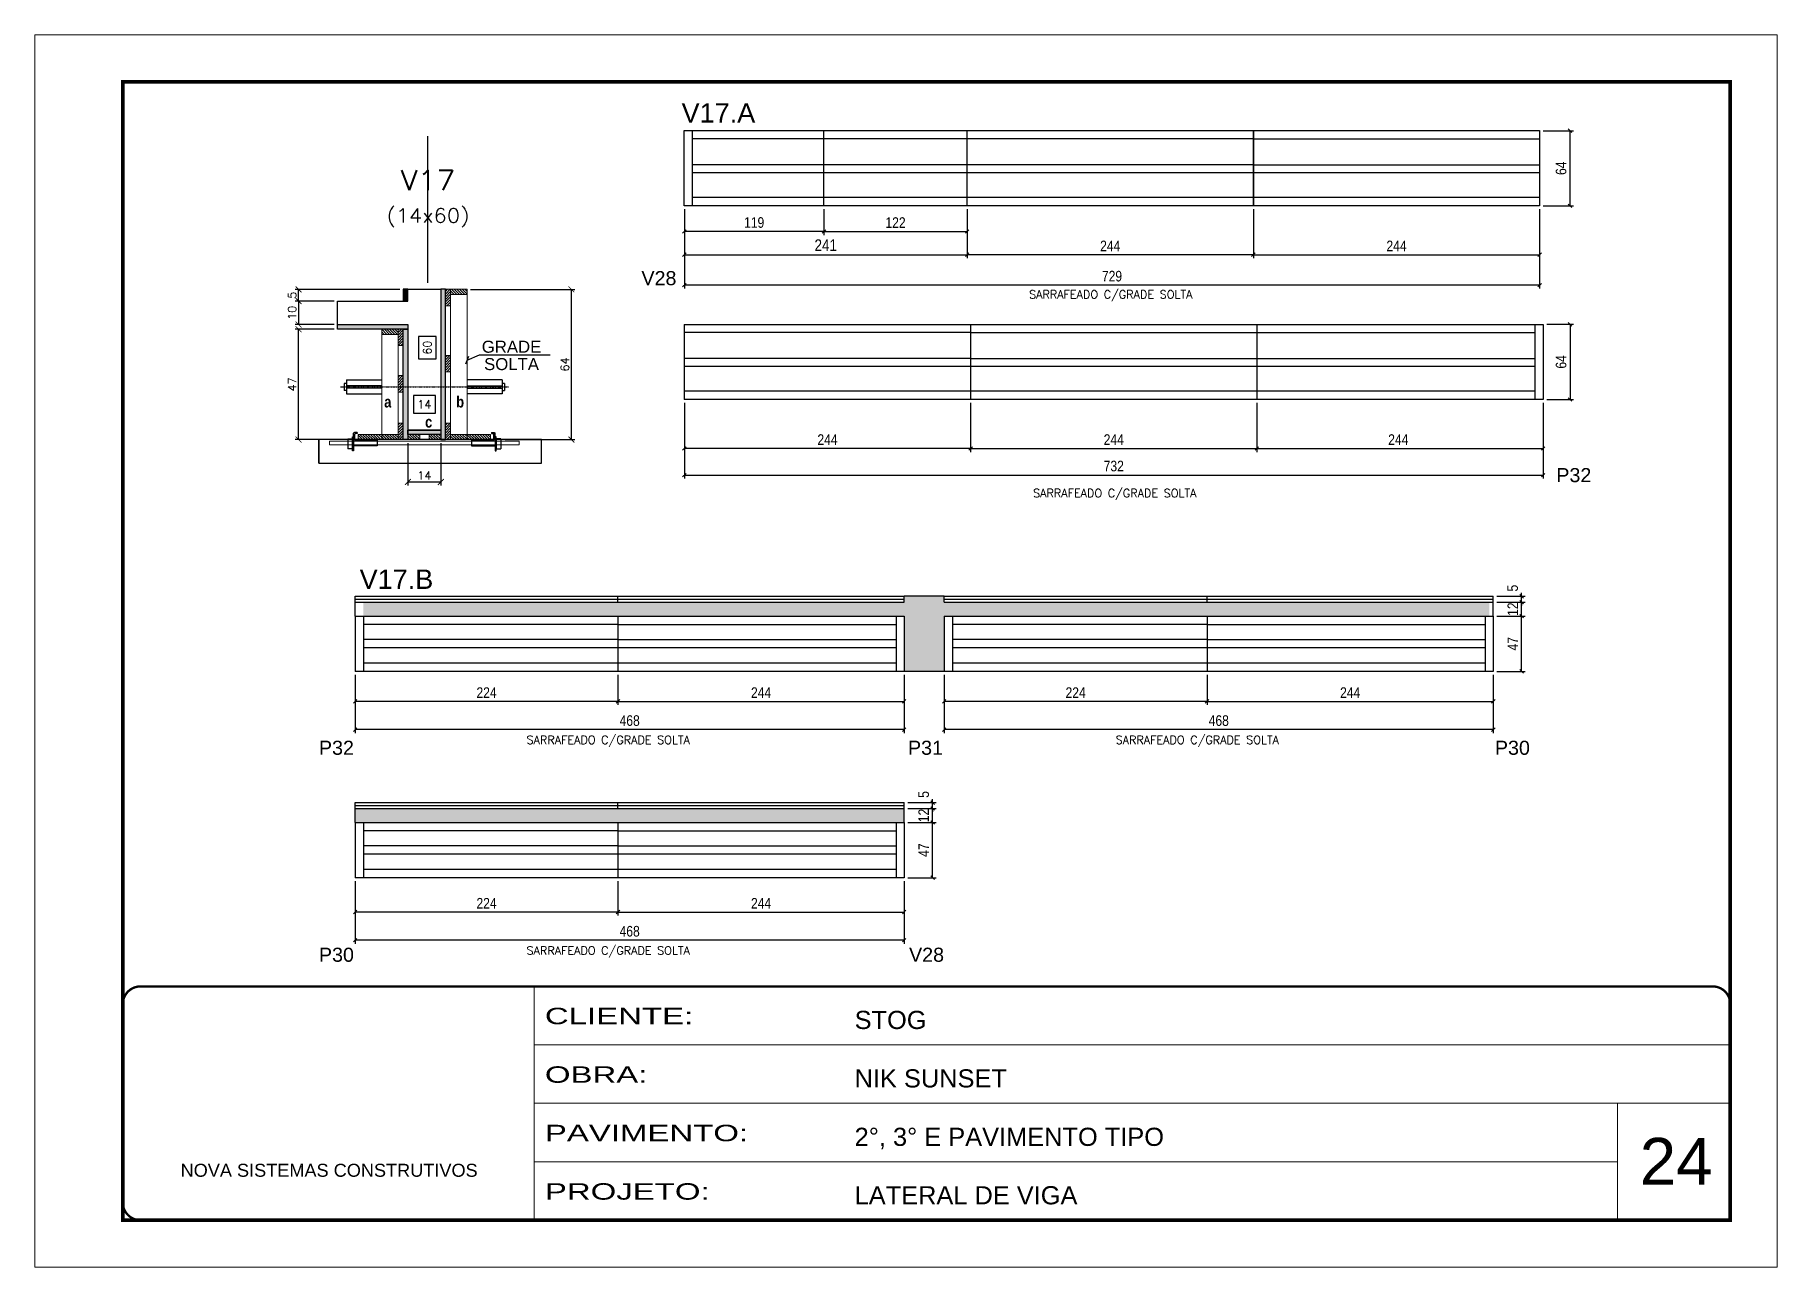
# Model space of a CAD drawing. Extents: x -10448 to -1189, y -11772 to 17235.
# Drawn here: x -5680 to -4195, y 10051 to 11101 of the extents above; entities that cross this region are included whole.
import ezdxf
from ezdxf.enums import TextEntityAlignment as Align

# ---------------------------------------------------------------- set-up
doc = ezdxf.new("R2010")
doc.units = 0
for name, pattern in [('CONTINUO', [0]), ('DASHED', [0.75, 0.5, -0.25]), ('HIDDEN', [0.375, 0.25, -0.125])]:
    doc.linetypes.add(name, pattern=pattern)
for name, color, linetype in [('5', 5, 'Continuous'), ('barrote', 251, 'Continuous'), ('COTA', 241, 'Continuous'), ('Cota Seção (2x)', 4, 'Continuous'), ('detalhes', 4, 'Continuous'), ('NOMENCLATURA', 7, 'Continuous'), ('Painéis', 200, 'Continuous'), ('presilha', 1, 'Continuous'), ('SARR_2.2x7', 40, 'Continuous'), ('SARR_EDITAR', 141, 'Continuous'), ('TENSOR', 3, 'Continuous'), ('Texto de Titulo', 7, 'Continuous'), ('Texto Qtd Sarr', 242, 'Continuous')]:
    doc.layers.add(name, color=color, linetype=linetype)
for name, color, linetype, lineweight in [('CARIMBO', 255, 'Continuous', 9), ('CONCRETO', 251, 'Continuous', 25), ('Folhas', 255, 'Continuous', 9), ('Hachura', 251, 'Continuous', 9), ('Madeira', 126, 'Continuous', 18), ('SARRAFO DE PRESSAO', 251, 'DASHED', 9), ('SCO-___-LAJ', 2, 'Continuous', 0), ('Texto Seção', 7, 'Continuous', 15)]:
    doc.layers.add(name, color=color, linetype=linetype, lineweight=lineweight)
doc.styles.add('ARIAL', font='arial.ttf')
doc.styles.add('COTA TECNICA', font='techl___.ttf', dxfattribs={"height": 10})
doc.styles.add('COTA TECNICA-50', font='techl___.ttf', dxfattribs={"height": 9})
doc.styles.add('Romans', font='romans.shx')
doc.styles.get("Standard").update_dxf_attribs({"font": 'arial.ttf'})
doc.styles.add('TECNICA', font='techb___.ttf', dxfattribs={"height": 10})
doc.styles.add('Tecnologia', font='')
doc.styles.get('Tecnologia').set_extended_font_data('Forgotten Futurist')
doc.dimstyles.new('COTA PAINEL-50', dxfattribs={"dimtxt": 9, "dimasz": 3, "dimexe": 3, "dimexo": 3, "dimgap": 3, "dimtad": 1, "dimdec": 1, "dimzin": 12, "dimdsep": 46, "dimtxsty": 'COTA TECNICA-50', "dimblk1": 'OBLIQUE', "dimblk2": 'OBLIQUE', "dimsah": 1, "dimcen": 0.9, "dimclrd": 4, "dimclre": 4, "dimclrt": 240, "dimadec": 1, "dimazin": 3, "dimtfac": 1, "dimtdec": 1, "dimtmove": 0, "dimatfit": 3, "dimfxl": 1, "dimtolj": 1, "dimtzin": 12, "dimarcsym": 0})
doc.dimstyles.new('Cota Paínel', dxfattribs={"dimtxt": 7, "dimasz": 5, "dimexe": 3, "dimexo": 3, "dimgap": 3, "dimtad": 1, "dimdec": 1, "dimzin": 12, "dimdsep": 46, "dimtxsty": 'Romans', "dimblk": 'ARCHTICK', "dimcen": 0, "dimclrd": 4, "dimclre": 4, "dimclrt": 1, "dimadec": 1, "dimazin": 3, "dimtfac": 1, "dimtdec": 1, "dimtmove": 0, "dimatfit": 3, "dimldrblk": 'OBLIQUE', "dimfxl": 1, "dimtolj": 1, "dimtzin": 12, "dimarcsym": 0})
doc.dimstyles.new('Cota Seção (2x)', dxfattribs={"dimtxt": 7, "dimasz": 5, "dimexe": 3, "dimexo": 3, "dimgap": 2, "dimtad": 3, "dimdec": 1, "dimlfac": 0.5, "dimzin": 12, "dimdsep": 46, "dimtxsty": 'Romans', "dimblk": 'ARCHTICK', "dimcen": 0, "dimclrd": 4, "dimclre": 4, "dimclrt": 1, "dimadec": 1, "dimazin": 3, "dimtfac": 1, "dimtdec": 1, "dimtmove": 0, "dimatfit": 3, "dimldrblk": 'OBLIQUE', "dimfxl": 1, "dimtolj": 1, "dimtzin": 12, "dimarcsym": 0})
doc.dimstyles.new('Cota Seção interna', dxfattribs={"dimtxt": 7, "dimasz": 6, "dimexe": 0.18, "dimexo": 2, "dimgap": -4, "dimtad": 3, "dimdec": 1, "dimlfac": 0.5, "dimzin": 12, "dimdsep": 46, "dimtxsty": 'Romans', "dimblk": 'ARCHTICK', "dimcen": 0.09, "dimse1": 1, "dimse2": 1, "dimsd1": 1, "dimsd2": 1, "dimclrd": 180, "dimclre": 5, "dimclrt": 1, "dimadec": 0, "dimazin": 3, "dimtfac": 1, "dimtdec": 1, "dimtofl": 0, "dimtmove": 0, "dimatfit": 3, "dimldrblk": 'ARCHTICK', "dimfxl": 1, "dimtolj": 1, "dimtzin": 0, "dimarcsym": 0})
doc.dimstyles.new('PAINEL', dxfattribs={"dimtxt": 10, "dimasz": 3, "dimexe": 3, "dimexo": 3, "dimgap": 3, "dimtad": 1, "dimdec": 1, "dimzin": 12, "dimdsep": 46, "dimtxsty": 'COTA TECNICA', "dimblk1": 'OBLIQUE', "dimblk2": 'OBLIQUE', "dimsah": 1, "dimcen": 0.9, "dimclrd": 4, "dimclre": 4, "dimclrt": 240, "dimadec": 1, "dimazin": 3, "dimtfac": 1, "dimtdec": 1, "dimtmove": 0, "dimatfit": 3, "dimfxl": 1, "dimtolj": 1, "dimtzin": 12, "dimarcsym": 0})
pattern_1 = [(315, (17560.8375, 2526.8787), (1.12253202, 1.12253202), [])]

msp = doc.modelspace()

# ---------------------------------------------------------------- texts
at = {"layer": '5', "linetype": 'Continuous'}
for s, p in [('V28', (-5162.77, 10888.05)), ('P32', (-4382.99, 10720.22)), ('P32', (-5437.64, 10487.9)), ('P31', (-4935.58, 10487.9)), ('P30', (-4435.35, 10487.9)), ('P30', (-5437.64, 10311.55)), ('V28', (-4934.68, 10311.55))]:
    msp.add_text(s, height=12, rotation=359.99996, dxfattribs=at).set_placement(p)
at = {"layer": 'CARIMBO', "style": 'ARIAL'}
msp.add_text('24', height=40, dxfattribs=at).set_placement((-4311.92, 10121.5))
at = {"layer": 'detalhes', "style": 'TECNICA'}
for s, p in [('a', (-5382.01, 10783.86)), ('b', (-5320.67, 10783.85)), ('c', (-5347.18, 10766.76))]:
    msp.add_text(s, height=9.6, dxfattribs=at).set_placement(p)
at = {"layer": 'NOMENCLATURA', "linetype": 'Continuous'}
for s, p in [('V17.A', (-5128.55, 11026.61)), ('V17.B', (-5402.96, 10629.26))]:
    msp.add_text(s, height=16.5, dxfattribs=at).set_placement(p)
at = {"layer": 'Painéis', "color": 1, "char_height": 7, "attachment_point": 5, "style": 'Romans'}
for insert in [(-4762.77, 10879.04), (-4759.34, 10709.74), (-5191.07, 10499.43), (-4689, 10499.43), (-5191.07, 10319.94)]:
    msp.add_mtext('\\A1;SARRAFEADO C/GRADE SOLTA', dxfattribs=dict(at, insert=insert))
at = {"layer": 'Texto Seção', "color": 0, "linetype": 'Continuous', "style": 'ARIAL'}
for s, p in [('GRADE', (-5273.49, 10835.62)), ('SOLTA', (-5273.49, 10820.82))]:
    msp.add_text(s, height=10.219, dxfattribs=at).set_placement(p, align=Align.MIDDLE_CENTER)

# ---------------------------------------------------------------- blocks, each defined once
blk = doc.blocks.new('9999999999')
at = {"color": 30, "linetype": 'CONTINUO'}
for p, q in [((98564.6, 34230.2), (98564.6, 34429.4)), ((98564.6, 34379.6), (99584, 34379.6)), ((98564.6, 34329.8), (99488, 34329.8)), ((99584, 34329.8), (99488, 34329.8)), ((99488, 34329.8), (99488, 34230.2)), ((98564.6, 34280), (99488, 34280))]:
    blk.add_line(p, q, dxfattribs=at)
at = {"color": 30, "linetype": 'CONTINUO', "const_width": 2}
blk.add_lwpolyline([(99584, 34230.2), (99584, 34414.4, 0.414214), (99569, 34429.4), (98229, 34429.4, 0.414214), (98214, 34414.4), (98214, 34245.2, 0.414214), (98229, 34230.2), (99584, 34230.2)], format="xyb", dxfattribs=at)
at = {"layer": 'Folhas'}
blk.add_lwpolyline([(98139, 34190.2), (99624, 34190.2), (99624, 35240.2), (98139, 35240.2)], close=True, dxfattribs=at)
at = {"layer": 'Folhas', "color": 30, "const_width": 3}
blk.add_lwpolyline([(98214, 34230.2), (99584, 34230.2), (99584, 35200.2), (98214, 35200.2)], close=True, dxfattribs=at)
at = {"color": 7, "linetype": 'Continuous', "ltscale": 5, "style": 'ARIAL'}
for s, height, p in [('STOG', 15.48, (98837.7, 34393.1)), ('NIK SUNSET', 15.48, (98837.7, 34343.3)), ('2°, 3° E PAVIMENTO TIPO', 15.483, (98837.7, 34293.5)), ('NOVA SISTEMAS CONSTRUTIVOS', 11.059, (98263.2, 34267.2)), ('LATERAL DE VIGA', 15.483, (98837.7, 34243.7))]:
    blk.add_text(s, height=height, dxfattribs=at).set_placement(p)
at = {"layer": 'Folhas', "color": 7, "style": 'Tecnologia', "width": 1.5}
for s, p in [('CLIENTE:', (98573.7, 34397.2)), ('OBRA:', (98573.7, 34347.3)), ('PAVIMENTO:', (98573.7, 34297.5)), ('PROJETO:', (98573.7, 34247.7))]:
    blk.add_text(s, height=14, dxfattribs=at).set_placement(p)
blk = doc.blocks.new('_Oblique')
at = {"color": 0, "linetype": 'ByBlock', "lineweight": -2}
blk.add_line((-0.5, -0.5), (0.5, 0.5), dxfattribs=at)
blk = doc.blocks.new('*D434')
at = {"layer": 'COTA', "color": 4, "linetype": 'ByBlock', "lineweight": -2, "transparency": 16777216}
for p, q in [((-4904.7, 10556), (-4904.7, 10530.4)), ((-4680.7, 10556), (-4680.7, 10530.4)), ((-4680.7, 10533.4), (-4904.7, 10533.4))]:
    blk.add_line(p, q, dxfattribs=at)
at = {"layer": 'Defpoints', "color": 0, "linetype": 'ByBlock', "transparency": 16777216}
for p in [(-4904.7, 10559), (-4680.7, 10559), (-4904.7, 10533.4)]:
    blk.add_point(p, dxfattribs=at)
at = {"layer": 'COTA', "color": 4, "linetype": 'ByBlock', "lineweight": -2, "transparency": 16777216, "xscale": 3, "yscale": 3, "zscale": 3, "rotation": 180}
blk.add_blockref('_Oblique', (-4904.7, 10533.4), dxfattribs=at)
at = {"layer": 'COTA', "color": 4, "linetype": 'ByBlock', "lineweight": -2, "transparency": 16777216, "xscale": 3, "yscale": 3, "zscale": 3}
blk.add_blockref('_Oblique', (-4680.7, 10533.4), dxfattribs=at)
at = {"layer": 'COTA', "color": 240, "linetype": 'ByBlock', "transparency": 16777216, "insert": (-4792.7, 10540.9), "char_height": 9, "attachment_point": 5, "style": 'COTA TECNICA-50'}
blk.add_mtext('\\A1;224', dxfattribs=at)
blk = doc.blocks.new('*D435')
at = {"layer": 'COTA', "color": 4, "linetype": 'ByBlock', "lineweight": -2, "transparency": 16777216}
for p, q in [((-4680.7, 10556), (-4680.7, 10530.4)), ((-4436.7, 10556), (-4436.7, 10530.4)), ((-4680.7, 10533.4), (-4436.7, 10533.4))]:
    blk.add_line(p, q, dxfattribs=at)
at = {"layer": 'Defpoints', "color": 0, "linetype": 'ByBlock', "transparency": 16777216}
for p in [(-4680.7, 10559), (-4436.7, 10559), (-4436.7, 10533.4)]:
    blk.add_point(p, dxfattribs=at)
at = {"layer": 'COTA', "color": 4, "linetype": 'ByBlock', "lineweight": -2, "transparency": 16777216, "xscale": 3, "yscale": 3, "zscale": 3, "rotation": 180}
blk.add_blockref('_Oblique', (-4680.7, 10533.4), dxfattribs=at)
at = {"layer": 'COTA', "color": 4, "linetype": 'ByBlock', "lineweight": -2, "transparency": 16777216, "xscale": 3, "yscale": 3, "zscale": 3}
blk.add_blockref('_Oblique', (-4436.7, 10533.4), dxfattribs=at)
at = {"layer": 'COTA', "color": 240, "linetype": 'ByBlock', "transparency": 16777216, "insert": (-4558.7, 10540.9), "char_height": 9, "attachment_point": 5, "style": 'COTA TECNICA-50'}
blk.add_mtext('\\A1;244', dxfattribs=at)
blk = doc.blocks.new('*D1515')
at = {"layer": 'COTA', "color": 4, "linetype": 'ByBlock', "lineweight": -2, "transparency": 16777216}
for p, q in [((-4904.7, 10556), (-4904.7, 10506.4)), ((-4436.7, 10556), (-4436.7, 10506.4)), ((-4436.7, 10509.4), (-4904.7, 10509.4))]:
    blk.add_line(p, q, dxfattribs=at)
at = {"layer": 'Defpoints', "color": 0, "linetype": 'ByBlock', "transparency": 16777216}
for p in [(-4904.7, 10559), (-4436.7, 10559), (-4904.7, 10509.4)]:
    blk.add_point(p, dxfattribs=at)
at = {"layer": 'COTA', "color": 4, "linetype": 'ByBlock', "lineweight": -2, "transparency": 16777216, "xscale": 3, "yscale": 3, "zscale": 3, "rotation": 180}
blk.add_blockref('_Oblique', (-4904.7, 10509.4), dxfattribs=at)
at = {"layer": 'COTA', "color": 4, "linetype": 'ByBlock', "lineweight": -2, "transparency": 16777216, "xscale": 3, "yscale": 3, "zscale": 3}
blk.add_blockref('_Oblique', (-4436.7, 10509.4), dxfattribs=at)
at = {"layer": 'COTA', "color": 240, "linetype": 'ByBlock', "transparency": 16777216, "insert": (-4670.7, 10517), "char_height": 9, "attachment_point": 5, "style": 'COTA TECNICA-50'}
blk.add_mtext('\\A1;468', dxfattribs=at)
blk = doc.blocks.new('*D436')
at = {"layer": 'COTA', "color": 4, "linetype": 'ByBlock', "lineweight": -2, "transparency": 16777216}
for p, q in [((-5406.8, 10556), (-5406.8, 10530.4)), ((-5182.8, 10556), (-5182.8, 10530.4)), ((-5182.8, 10533.4), (-5406.8, 10533.4))]:
    blk.add_line(p, q, dxfattribs=at)
at = {"layer": 'Defpoints', "color": 0, "linetype": 'ByBlock', "transparency": 16777216}
for p in [(-5406.8, 10559), (-5182.8, 10559), (-5406.8, 10533.4)]:
    blk.add_point(p, dxfattribs=at)
at = {"layer": 'COTA', "color": 4, "linetype": 'ByBlock', "lineweight": -2, "transparency": 16777216, "xscale": 3, "yscale": 3, "zscale": 3, "rotation": 180}
blk.add_blockref('_Oblique', (-5406.8, 10533.4), dxfattribs=at)
at = {"layer": 'COTA', "color": 4, "linetype": 'ByBlock', "lineweight": -2, "transparency": 16777216, "xscale": 3, "yscale": 3, "zscale": 3}
blk.add_blockref('_Oblique', (-5182.8, 10533.4), dxfattribs=at)
at = {"layer": 'COTA', "color": 240, "linetype": 'ByBlock', "transparency": 16777216, "insert": (-5294.8, 10540.9), "char_height": 9, "attachment_point": 5, "style": 'COTA TECNICA-50'}
blk.add_mtext('\\A1;224', dxfattribs=at)
blk = doc.blocks.new('*D437')
at = {"layer": 'COTA', "color": 4, "linetype": 'ByBlock', "lineweight": -2, "transparency": 16777216}
for p, q in [((-5182.8, 10556), (-5182.8, 10530.4)), ((-4938.8, 10556), (-4938.8, 10530.4)), ((-5182.8, 10533.4), (-4938.8, 10533.4))]:
    blk.add_line(p, q, dxfattribs=at)
at = {"layer": 'Defpoints', "color": 0, "linetype": 'ByBlock', "transparency": 16777216}
for p in [(-5182.8, 10559), (-4938.8, 10559), (-4938.8, 10533.4)]:
    blk.add_point(p, dxfattribs=at)
at = {"layer": 'COTA', "color": 4, "linetype": 'ByBlock', "lineweight": -2, "transparency": 16777216, "xscale": 3, "yscale": 3, "zscale": 3, "rotation": 180}
blk.add_blockref('_Oblique', (-5182.8, 10533.4), dxfattribs=at)
at = {"layer": 'COTA', "color": 4, "linetype": 'ByBlock', "lineweight": -2, "transparency": 16777216, "xscale": 3, "yscale": 3, "zscale": 3}
blk.add_blockref('_Oblique', (-4938.8, 10533.4), dxfattribs=at)
at = {"layer": 'COTA', "color": 240, "linetype": 'ByBlock', "transparency": 16777216, "insert": (-5060.8, 10540.9), "char_height": 9, "attachment_point": 5, "style": 'COTA TECNICA-50'}
blk.add_mtext('\\A1;244', dxfattribs=at)
blk = doc.blocks.new('*D1516')
at = {"layer": 'COTA', "color": 4, "linetype": 'ByBlock', "lineweight": -2, "transparency": 16777216}
for p, q in [((-5406.8, 10556), (-5406.8, 10506.4)), ((-4938.8, 10556), (-4938.8, 10506.4)), ((-4938.8, 10509.4), (-5406.8, 10509.4))]:
    blk.add_line(p, q, dxfattribs=at)
at = {"layer": 'Defpoints', "color": 0, "linetype": 'ByBlock', "transparency": 16777216}
for p in [(-5406.8, 10559), (-4938.8, 10559), (-5406.8, 10509.4)]:
    blk.add_point(p, dxfattribs=at)
at = {"layer": 'COTA', "color": 4, "linetype": 'ByBlock', "lineweight": -2, "transparency": 16777216, "xscale": 3, "yscale": 3, "zscale": 3, "rotation": 180}
blk.add_blockref('_Oblique', (-5406.8, 10509.4), dxfattribs=at)
at = {"layer": 'COTA', "color": 4, "linetype": 'ByBlock', "lineweight": -2, "transparency": 16777216, "xscale": 3, "yscale": 3, "zscale": 3}
blk.add_blockref('_Oblique', (-4938.8, 10509.4), dxfattribs=at)
at = {"layer": 'COTA', "color": 240, "linetype": 'ByBlock', "transparency": 16777216, "insert": (-5172.8, 10517), "char_height": 9, "attachment_point": 5, "style": 'COTA TECNICA-50'}
blk.add_mtext('\\A1;468', dxfattribs=at)
blk = doc.blocks.new('*D438')
at = {"layer": 'COTA', "color": 4, "linetype": 'ByBlock', "lineweight": -2, "transparency": 16777216}
for p, q in [((-4433.7, 10606), (-4409.6, 10606)), ((-4412.6, 10559), (-4412.6, 10606)), ((-4433.7, 10559), (-4409.6, 10559))]:
    blk.add_line(p, q, dxfattribs=at)
at = {"layer": 'Defpoints', "color": 0, "linetype": 'ByBlock', "transparency": 16777216}
for p in [(-4436.7, 10606), (-4412.6, 10606), (-4436.7, 10559)]:
    blk.add_point(p, dxfattribs=at)
at = {"layer": 'COTA', "color": 4, "linetype": 'ByBlock', "lineweight": -2, "transparency": 16777216, "xscale": 3, "yscale": 3, "zscale": 3}
for p, rotation in [((-4412.6, 10606), 90), ((-4412.6, 10559), 270)]:
    blk.add_blockref('_Oblique', p, dxfattribs=dict(at, rotation=rotation))
at = {"layer": 'COTA', "color": 240, "linetype": 'ByBlock', "transparency": 16777216, "insert": (-4420.1, 10582.5), "char_height": 9, "attachment_point": 5, "rotation": 90, "style": 'COTA TECNICA-50'}
blk.add_mtext('\\A1;47', dxfattribs=at)
blk = doc.blocks.new('*D439')
at = {"layer": 'COTA', "color": 4, "linetype": 'ByBlock', "lineweight": -2, "transparency": 16777216}
for p, q in [((-4433.7, 10618), (-4409.6, 10618)), ((-4412.6, 10606), (-4412.6, 10618)), ((-4433.7, 10606), (-4409.6, 10606))]:
    blk.add_line(p, q, dxfattribs=at)
at = {"layer": 'Defpoints', "color": 0, "linetype": 'ByBlock', "transparency": 16777216}
for p in [(-4436.7, 10618), (-4412.6, 10618), (-4436.7, 10606)]:
    blk.add_point(p, dxfattribs=at)
at = {"layer": 'COTA', "color": 4, "linetype": 'ByBlock', "lineweight": -2, "transparency": 16777216, "xscale": 3, "yscale": 3, "zscale": 3}
for p, rotation in [((-4412.6, 10618), 90), ((-4412.6, 10606), 270)]:
    blk.add_blockref('_Oblique', p, dxfattribs=dict(at, rotation=rotation))
at = {"layer": 'COTA', "color": 240, "linetype": 'ByBlock', "transparency": 16777216, "insert": (-4420.1, 10612), "char_height": 9, "attachment_point": 5, "rotation": 90, "style": 'COTA TECNICA-50'}
blk.add_mtext('\\A1;12', dxfattribs=at)
blk = doc.blocks.new('*D440')
at = {"layer": 'COTA', "color": 4, "linetype": 'ByBlock', "lineweight": -2, "transparency": 16777216}
for p, q in [((-4433.7, 10623), (-4409.6, 10623)), ((-4433.7, 10618), (-4409.6, 10618)), ((-4412.6, 10623), (-4412.6, 10626)), ((-4412.6, 10618), (-4412.6, 10623)), ((-4412.6, 10618), (-4412.6, 10615))]:
    blk.add_line(p, q, dxfattribs=at)
at = {"layer": 'Defpoints', "color": 0, "linetype": 'ByBlock', "transparency": 16777216}
for p in [(-4436.7, 10623), (-4436.7, 10618), (-4412.6, 10623)]:
    blk.add_point(p, dxfattribs=at)
at = {"layer": 'COTA', "color": 4, "linetype": 'ByBlock', "lineweight": -2, "transparency": 16777216, "xscale": 3, "yscale": 3, "zscale": 3}
for p, rotation in [((-4412.6, 10623), 270), ((-4412.6, 10618), 90)]:
    blk.add_blockref('_Oblique', p, dxfattribs=dict(at, rotation=rotation))
at = {"layer": 'COTA', "color": 240, "linetype": 'ByBlock', "transparency": 16777216, "insert": (-4420.2, 10629.9), "char_height": 9, "attachment_point": 5, "rotation": 90, "style": 'COTA TECNICA-50'}
blk.add_mtext('\\A1;5', dxfattribs=at)
blk = doc.blocks.new('*D441')
at = {"layer": 'COTA', "color": 4, "linetype": 'ByBlock', "lineweight": -2, "transparency": 16777216}
for p, q in [((-5406.8, 10380.2), (-5406.8, 10350.9)), ((-5182.8, 10380.2), (-5182.8, 10350.9)), ((-5182.8, 10353.9), (-5406.8, 10353.9))]:
    blk.add_line(p, q, dxfattribs=at)
at = {"layer": 'Defpoints', "color": 0, "linetype": 'ByBlock', "transparency": 16777216}
for p in [(-5406.8, 10383.2), (-5182.8, 10383.2), (-5406.8, 10353.9)]:
    blk.add_point(p, dxfattribs=at)
at = {"layer": 'COTA', "color": 4, "linetype": 'ByBlock', "lineweight": -2, "transparency": 16777216, "xscale": 3, "yscale": 3, "zscale": 3, "rotation": 180}
blk.add_blockref('_Oblique', (-5406.8, 10353.9), dxfattribs=at)
at = {"layer": 'COTA', "color": 4, "linetype": 'ByBlock', "lineweight": -2, "transparency": 16777216, "xscale": 3, "yscale": 3, "zscale": 3}
blk.add_blockref('_Oblique', (-5182.8, 10353.9), dxfattribs=at)
at = {"layer": 'COTA', "color": 240, "linetype": 'ByBlock', "transparency": 16777216, "insert": (-5294.8, 10361.4), "char_height": 9, "attachment_point": 5, "style": 'COTA TECNICA-50'}
blk.add_mtext('\\A1;224', dxfattribs=at)
blk = doc.blocks.new('*D442')
at = {"layer": 'COTA', "color": 4, "linetype": 'ByBlock', "lineweight": -2, "transparency": 16777216}
for p, q in [((-5182.8, 10380.2), (-5182.8, 10350.9)), ((-4938.8, 10380.2), (-4938.8, 10350.9)), ((-5182.8, 10353.9), (-4938.8, 10353.9))]:
    blk.add_line(p, q, dxfattribs=at)
at = {"layer": 'Defpoints', "color": 0, "linetype": 'ByBlock', "transparency": 16777216}
for p in [(-5182.8, 10383.2), (-4938.8, 10383.2), (-4938.8, 10353.9)]:
    blk.add_point(p, dxfattribs=at)
at = {"layer": 'COTA', "color": 4, "linetype": 'ByBlock', "lineweight": -2, "transparency": 16777216, "xscale": 3, "yscale": 3, "zscale": 3, "rotation": 180}
blk.add_blockref('_Oblique', (-5182.8, 10353.9), dxfattribs=at)
at = {"layer": 'COTA', "color": 4, "linetype": 'ByBlock', "lineweight": -2, "transparency": 16777216, "xscale": 3, "yscale": 3, "zscale": 3}
blk.add_blockref('_Oblique', (-4938.8, 10353.9), dxfattribs=at)
at = {"layer": 'COTA', "color": 240, "linetype": 'ByBlock', "transparency": 16777216, "insert": (-5060.8, 10361.4), "char_height": 9, "attachment_point": 5, "style": 'COTA TECNICA-50'}
blk.add_mtext('\\A1;244', dxfattribs=at)
blk = doc.blocks.new('*D1517')
at = {"layer": 'COTA', "color": 4, "linetype": 'ByBlock', "lineweight": -2, "transparency": 16777216}
for p, q in [((-5406.8, 10380.2), (-5406.8, 10326.9)), ((-4938.8, 10380.2), (-4938.8, 10326.9)), ((-4938.8, 10329.9), (-5406.8, 10329.9))]:
    blk.add_line(p, q, dxfattribs=at)
at = {"layer": 'Defpoints', "color": 0, "linetype": 'ByBlock', "transparency": 16777216}
for p in [(-5406.8, 10383.2), (-4938.8, 10383.2), (-5406.8, 10329.9)]:
    blk.add_point(p, dxfattribs=at)
at = {"layer": 'COTA', "color": 4, "linetype": 'ByBlock', "lineweight": -2, "transparency": 16777216, "xscale": 3, "yscale": 3, "zscale": 3, "rotation": 180}
blk.add_blockref('_Oblique', (-5406.8, 10329.9), dxfattribs=at)
at = {"layer": 'COTA', "color": 4, "linetype": 'ByBlock', "lineweight": -2, "transparency": 16777216, "xscale": 3, "yscale": 3, "zscale": 3}
blk.add_blockref('_Oblique', (-4938.8, 10329.9), dxfattribs=at)
at = {"layer": 'COTA', "color": 240, "linetype": 'ByBlock', "transparency": 16777216, "insert": (-5172.8, 10337.5), "char_height": 9, "attachment_point": 5, "style": 'COTA TECNICA-50'}
blk.add_mtext('\\A1;468', dxfattribs=at)
blk = doc.blocks.new('*D443')
at = {"layer": 'COTA', "color": 4, "linetype": 'ByBlock', "lineweight": -2, "transparency": 16777216}
for p, q in [((-4935.8, 10430.2), (-4911.6, 10430.2)), ((-4914.6, 10383.2), (-4914.6, 10430.2)), ((-4935.8, 10383.2), (-4911.6, 10383.2))]:
    blk.add_line(p, q, dxfattribs=at)
at = {"layer": 'Defpoints', "color": 0, "linetype": 'ByBlock', "transparency": 16777216}
for p in [(-4938.8, 10430.2), (-4914.6, 10430.2), (-4938.8, 10383.2)]:
    blk.add_point(p, dxfattribs=at)
at = {"layer": 'COTA', "color": 4, "linetype": 'ByBlock', "lineweight": -2, "transparency": 16777216, "xscale": 3, "yscale": 3, "zscale": 3}
for p, rotation in [((-4914.6, 10430.2), 90), ((-4914.6, 10383.2), 270)]:
    blk.add_blockref('_Oblique', p, dxfattribs=dict(at, rotation=rotation))
at = {"layer": 'COTA', "color": 240, "linetype": 'ByBlock', "transparency": 16777216, "insert": (-4922.2, 10406.7), "char_height": 9, "attachment_point": 5, "rotation": 90, "style": 'COTA TECNICA-50'}
blk.add_mtext('\\A1;47', dxfattribs=at)
blk = doc.blocks.new('*D444')
at = {"layer": 'COTA', "color": 4, "linetype": 'ByBlock', "lineweight": -2, "transparency": 16777216}
for p, q in [((-4935.8, 10442.2), (-4911.6, 10442.2)), ((-4914.6, 10430.2), (-4914.6, 10442.2)), ((-4935.8, 10430.2), (-4911.6, 10430.2))]:
    blk.add_line(p, q, dxfattribs=at)
at = {"layer": 'Defpoints', "color": 0, "linetype": 'ByBlock', "transparency": 16777216}
for p in [(-4938.8, 10442.2), (-4914.6, 10442.2), (-4938.8, 10430.2)]:
    blk.add_point(p, dxfattribs=at)
at = {"layer": 'COTA', "color": 4, "linetype": 'ByBlock', "lineweight": -2, "transparency": 16777216, "xscale": 3, "yscale": 3, "zscale": 3}
for p, rotation in [((-4914.6, 10442.2), 90), ((-4914.6, 10430.2), 270)]:
    blk.add_blockref('_Oblique', p, dxfattribs=dict(at, rotation=rotation))
at = {"layer": 'COTA', "color": 240, "linetype": 'ByBlock', "transparency": 16777216, "insert": (-4922.2, 10436.2), "char_height": 9, "attachment_point": 5, "rotation": 90, "style": 'COTA TECNICA-50'}
blk.add_mtext('\\A1;12', dxfattribs=at)
blk = doc.blocks.new('*D445')
at = {"layer": 'COTA', "color": 4, "linetype": 'ByBlock', "lineweight": -2, "transparency": 16777216}
for p, q in [((-4935.8, 10447.2), (-4911.6, 10447.2)), ((-4935.8, 10442.2), (-4911.6, 10442.2)), ((-4914.6, 10447.2), (-4914.6, 10450.2)), ((-4914.6, 10442.2), (-4914.6, 10447.2)), ((-4914.6, 10442.2), (-4914.6, 10439.2))]:
    blk.add_line(p, q, dxfattribs=at)
at = {"layer": 'Defpoints', "color": 0, "linetype": 'ByBlock', "transparency": 16777216}
for p in [(-4938.8, 10447.2), (-4938.8, 10442.2), (-4914.6, 10447.2)]:
    blk.add_point(p, dxfattribs=at)
at = {"layer": 'COTA', "color": 4, "linetype": 'ByBlock', "lineweight": -2, "transparency": 16777216, "xscale": 3, "yscale": 3, "zscale": 3}
for p, rotation in [((-4914.6, 10447.2), 270), ((-4914.6, 10442.2), 90)]:
    blk.add_blockref('_Oblique', p, dxfattribs=dict(at, rotation=rotation))
at = {"layer": 'COTA', "color": 240, "linetype": 'ByBlock', "transparency": 16777216, "insert": (-4922.2, 10454.1), "char_height": 9, "attachment_point": 5, "rotation": 90, "style": 'COTA TECNICA-50'}
blk.add_mtext('\\A1;5', dxfattribs=at)
blk = doc.blocks.new('*D446')
at = {"layer": 'COTA', "color": 4, "linetype": 'ByBlock', "lineweight": -2, "transparency": 16777216}
for p, q in [((-4638.2, 10787.7), (-4638.2, 10745.9)), ((-4394.2, 10787.7), (-4394.2, 10745.9)), ((-4638.2, 10748.9), (-4394.2, 10748.9))]:
    blk.add_line(p, q, dxfattribs=at)
at = {"layer": 'Defpoints', "color": 0, "linetype": 'ByBlock', "transparency": 16777216}
for p in [(-4638.2, 10790.7), (-4394.2, 10790.7), (-4394.2, 10748.9)]:
    blk.add_point(p, dxfattribs=at)
at = {"layer": 'COTA', "color": 4, "linetype": 'ByBlock', "lineweight": -2, "transparency": 16777216, "xscale": 3, "yscale": 3, "zscale": 3, "rotation": 180}
blk.add_blockref('_Oblique', (-4638.2, 10748.9), dxfattribs=at)
at = {"layer": 'COTA', "color": 4, "linetype": 'ByBlock', "lineweight": -2, "transparency": 16777216, "xscale": 3, "yscale": 3, "zscale": 3}
blk.add_blockref('_Oblique', (-4394.2, 10748.9), dxfattribs=at)
at = {"layer": 'COTA', "color": 240, "linetype": 'ByBlock', "transparency": 16777216, "insert": (-4517.7, 10756.5), "char_height": 9, "attachment_point": 5, "style": 'COTA TECNICA-50'}
blk.add_mtext('\\A1;244', dxfattribs=at)
blk = doc.blocks.new('*D447')
at = {"layer": 'COTA', "color": 4, "linetype": 'ByBlock', "lineweight": -2, "transparency": 16777216}
for p, q in [((-5126.2, 10787.7), (-5126.2, 10745.9)), ((-4882.2, 10787.7), (-4882.2, 10745.9)), ((-4882.2, 10748.9), (-5126.2, 10748.9))]:
    blk.add_line(p, q, dxfattribs=at)
at = {"layer": 'Defpoints', "color": 0, "linetype": 'ByBlock', "transparency": 16777216}
for p in [(-5126.2, 10790.7), (-4882.2, 10790.7), (-5126.2, 10748.9)]:
    blk.add_point(p, dxfattribs=at)
at = {"layer": 'COTA', "color": 4, "linetype": 'ByBlock', "lineweight": -2, "transparency": 16777216, "xscale": 3, "yscale": 3, "zscale": 3, "rotation": 180}
blk.add_blockref('_Oblique', (-5126.2, 10748.9), dxfattribs=at)
at = {"layer": 'COTA', "color": 4, "linetype": 'ByBlock', "lineweight": -2, "transparency": 16777216, "xscale": 3, "yscale": 3, "zscale": 3}
blk.add_blockref('_Oblique', (-4882.2, 10748.9), dxfattribs=at)
at = {"layer": 'COTA', "color": 240, "linetype": 'ByBlock', "transparency": 16777216, "insert": (-5004.2, 10756.5), "char_height": 9, "attachment_point": 5, "style": 'COTA TECNICA-50'}
blk.add_mtext('\\A1;244', dxfattribs=at)
blk = doc.blocks.new('*D448')
at = {"layer": 'COTA', "color": 4, "linetype": 'ByBlock', "lineweight": -2, "transparency": 16777216}
for p, q in [((-4882.2, 10787.7), (-4882.2, 10745.9)), ((-4638.2, 10787.7), (-4638.2, 10745.9)), ((-4882.2, 10748.9), (-4638.2, 10748.9))]:
    blk.add_line(p, q, dxfattribs=at)
at = {"layer": 'Defpoints', "color": 0, "linetype": 'ByBlock', "transparency": 16777216}
for p in [(-4882.2, 10790.7), (-4638.2, 10790.7), (-4638.2, 10748.9)]:
    blk.add_point(p, dxfattribs=at)
at = {"layer": 'COTA', "color": 4, "linetype": 'ByBlock', "lineweight": -2, "transparency": 16777216, "xscale": 3, "yscale": 3, "zscale": 3, "rotation": 180}
blk.add_blockref('_Oblique', (-4882.2, 10748.9), dxfattribs=at)
at = {"layer": 'COTA', "color": 4, "linetype": 'ByBlock', "lineweight": -2, "transparency": 16777216, "xscale": 3, "yscale": 3, "zscale": 3}
blk.add_blockref('_Oblique', (-4638.2, 10748.9), dxfattribs=at)
at = {"layer": 'COTA', "color": 240, "linetype": 'ByBlock', "transparency": 16777216, "insert": (-4760.2, 10756.5), "char_height": 9, "attachment_point": 5, "style": 'COTA TECNICA-50'}
blk.add_mtext('\\A1;244', dxfattribs=at)
blk = doc.blocks.new('*D1518')
at = {"layer": 'COTA', "color": 4, "linetype": 'ByBlock', "lineweight": -2, "transparency": 16777216}
for p, q in [((-4885.2, 10952.7), (-4885.2, 10911)), ((-4641.2, 10952.7), (-4641.2, 10911)), ((-4641.2, 10914), (-4885.2, 10914))]:
    blk.add_line(p, q, dxfattribs=at)
at = {"layer": 'Defpoints', "color": 0, "linetype": 'ByBlock', "transparency": 16777216}
for p in [(-4885.2, 10955.7), (-4641.2, 10955.7), (-4885.2, 10914)]:
    blk.add_point(p, dxfattribs=at)
at = {"layer": 'COTA', "color": 4, "linetype": 'ByBlock', "lineweight": -2, "transparency": 16777216, "xscale": 3, "yscale": 3, "zscale": 3, "rotation": 180}
blk.add_blockref('_Oblique', (-4885.2, 10914), dxfattribs=at)
at = {"layer": 'COTA', "color": 4, "linetype": 'ByBlock', "lineweight": -2, "transparency": 16777216, "xscale": 3, "yscale": 3, "zscale": 3}
blk.add_blockref('_Oblique', (-4641.2, 10914), dxfattribs=at)
at = {"layer": 'COTA', "color": 240, "linetype": 'ByBlock', "transparency": 16777216, "insert": (-4763.2, 10921.5), "char_height": 9, "attachment_point": 5, "style": 'COTA TECNICA-50'}
blk.add_mtext('\\A1;244', dxfattribs=at)
blk = doc.blocks.new('*D1519')
at = {"layer": 'COTA', "color": 4, "linetype": 'ByBlock', "lineweight": -2, "transparency": 16777216}
for p, q in [((-5126.2, 10952.7), (-5126.2, 10885.1)), ((-4397.2, 10952.7), (-4397.2, 10885.1)), ((-4397.2, 10888.1), (-5126.2, 10888.1))]:
    blk.add_line(p, q, dxfattribs=at)
at = {"layer": 'Defpoints', "color": 0, "linetype": 'ByBlock', "transparency": 16777216}
for p in [(-5126.2, 10955.7), (-4397.2, 10955.7), (-5126.2, 10888.1)]:
    blk.add_point(p, dxfattribs=at)
at = {"layer": 'COTA', "color": 4, "linetype": 'ByBlock', "lineweight": -2, "transparency": 16777216, "xscale": 3, "yscale": 3, "zscale": 3, "rotation": 180}
blk.add_blockref('_Oblique', (-5126.2, 10888.1), dxfattribs=at)
at = {"layer": 'COTA', "color": 4, "linetype": 'ByBlock', "lineweight": -2, "transparency": 16777216, "xscale": 3, "yscale": 3, "zscale": 3}
blk.add_blockref('_Oblique', (-4397.2, 10888.1), dxfattribs=at)
at = {"layer": 'COTA', "color": 240, "linetype": 'ByBlock', "transparency": 16777216, "insert": (-4761.7, 10895.7), "char_height": 9, "attachment_point": 5, "style": 'COTA TECNICA-50'}
blk.add_mtext('\\A1;729', dxfattribs=at)
blk = doc.blocks.new('*D1520')
at = {"layer": 'COTA', "color": 4, "linetype": 'ByBlock', "lineweight": -2, "transparency": 16777216}
for p, q in [((-5126.2, 10952.7), (-5126.2, 10930.8)), ((-5007.2, 10952.7), (-5007.2, 10930.8)), ((-5007.2, 10933.8), (-5126.2, 10933.8))]:
    blk.add_line(p, q, dxfattribs=at)
at = {"layer": 'Defpoints', "color": 0, "linetype": 'ByBlock', "transparency": 16777216}
for p in [(-5126.2, 10955.7), (-5007.2, 10955.7), (-5126.2, 10933.8)]:
    blk.add_point(p, dxfattribs=at)
at = {"layer": 'COTA', "color": 4, "linetype": 'ByBlock', "lineweight": -2, "transparency": 16777216, "xscale": 3, "yscale": 3, "zscale": 3, "rotation": 180}
blk.add_blockref('_Oblique', (-5126.2, 10933.8), dxfattribs=at)
at = {"layer": 'COTA', "color": 4, "linetype": 'ByBlock', "lineweight": -2, "transparency": 16777216, "xscale": 3, "yscale": 3, "zscale": 3}
blk.add_blockref('_Oblique', (-5007.2, 10933.8), dxfattribs=at)
at = {"layer": 'COTA', "color": 240, "linetype": 'ByBlock', "transparency": 16777216, "insert": (-5066.7, 10941.4), "char_height": 9, "attachment_point": 5, "style": 'COTA TECNICA-50'}
blk.add_mtext('\\A1;119', dxfattribs=at)
blk = doc.blocks.new('*D1521')
at = {"layer": 'COTA', "color": 4, "linetype": 'ByBlock', "lineweight": -2, "transparency": 16777216}
for p, q in [((-5007.2, 10952.7), (-5007.2, 10930.8)), ((-4885.2, 10952.7), (-4885.2, 10930.8)), ((-5007.2, 10933.8), (-4885.2, 10933.8))]:
    blk.add_line(p, q, dxfattribs=at)
at = {"layer": 'Defpoints', "color": 0, "linetype": 'ByBlock', "transparency": 16777216}
for p in [(-5007.2, 10955.7), (-4885.2, 10955.7), (-4885.2, 10933.8)]:
    blk.add_point(p, dxfattribs=at)
at = {"layer": 'COTA', "color": 4, "linetype": 'ByBlock', "lineweight": -2, "transparency": 16777216, "xscale": 3, "yscale": 3, "zscale": 3, "rotation": 180}
blk.add_blockref('_Oblique', (-5007.2, 10933.8), dxfattribs=at)
at = {"layer": 'COTA', "color": 4, "linetype": 'ByBlock', "lineweight": -2, "transparency": 16777216, "xscale": 3, "yscale": 3, "zscale": 3}
blk.add_blockref('_Oblique', (-4885.2, 10933.8), dxfattribs=at)
at = {"layer": 'COTA', "color": 240, "linetype": 'ByBlock', "transparency": 16777216, "insert": (-4946.2, 10941.4), "char_height": 9, "attachment_point": 5, "style": 'COTA TECNICA-50'}
blk.add_mtext('\\A1;122', dxfattribs=at)
blk = doc.blocks.new('_ArchTick')
at = {"color": 0, "linetype": 'ByBlock', "const_width": 0.15}
blk.add_lwpolyline([(-0.5, -0.5), (0.5, 0.5)], dxfattribs=at)
blk = doc.blocks.new('*D449')
at = {"layer": 'COTA', "color": 4, "lineweight": -2, "transparency": 16777216}
for p, q in [((-5424.8, 10850.5), (-5458, 10850.5)), ((-5455, 10756.5), (-5455, 10850.5)), ((-5407.2, 10756.5), (-5458, 10756.5))]:
    blk.add_line(p, q, dxfattribs=at)
at = {"layer": 'Defpoints', "color": 0, "transparency": 16777216}
for p in [(-5455, 10850.5), (-5421.8, 10850.5), (-5404.2, 10756.5)]:
    blk.add_point(p, dxfattribs=at)
at = {"layer": 'COTA', "color": 4, "lineweight": -2, "transparency": 16777216, "xscale": 5, "yscale": 5, "zscale": 5}
for p, rotation in [((-5455, 10850.5), 90), ((-5455, 10756.5), 270)]:
    blk.add_blockref('_ArchTick', p, dxfattribs=dict(at, rotation=rotation))
at = {"layer": 'COTA', "color": 1, "transparency": 16777216, "insert": (-5460.5, 10803.5), "char_height": 7, "attachment_point": 5, "rotation": 90, "style": 'Romans'}
blk.add_mtext('\\A1;47', dxfattribs=at)
blk = doc.blocks.new('*D450')
at = {"layer": 'COTA', "color": 4, "lineweight": -2, "transparency": 16777216}
for p, q in [((-5424.8, 10874.5), (-5458, 10874.5)), ((-5455, 10874.5), (-5455, 10854.5)), ((-5424.8, 10854.5), (-5458, 10854.5))]:
    blk.add_line(p, q, dxfattribs=at)
at = {"layer": 'Defpoints', "color": 0, "transparency": 16777216}
for p in [(-5421.8, 10874.5), (-5455, 10854.5), (-5421.8, 10854.5)]:
    blk.add_point(p, dxfattribs=at)
at = {"layer": 'COTA', "color": 4, "lineweight": -2, "transparency": 16777216, "xscale": 5, "yscale": 5, "zscale": 5}
for p, rotation in [((-5455, 10874.5), 90), ((-5455, 10854.5), 270)]:
    blk.add_blockref('_ArchTick', p, dxfattribs=dict(at, rotation=rotation))
at = {"layer": 'COTA', "color": 1, "transparency": 16777216, "insert": (-5460.5, 10864.5), "char_height": 7, "attachment_point": 5, "rotation": 90, "style": 'Romans'}
blk.add_mtext('\\A1;10', dxfattribs=at)
blk = doc.blocks.new('*D451')
at = {"layer": 'COTA', "color": 4, "lineweight": -2, "transparency": 16777216}
for p, q in [((-5308.4, 10884.5), (-5219.5, 10884.5)), ((-5222.5, 10756.5), (-5222.5, 10884.5)), ((-5278.8, 10756.5), (-5219.5, 10756.5))]:
    blk.add_line(p, q, dxfattribs=at)
at = {"layer": 'Defpoints', "color": 0, "transparency": 16777216}
for p in [(-5311.4, 10884.5), (-5222.5, 10884.5), (-5281.8, 10756.5)]:
    blk.add_point(p, dxfattribs=at)
at = {"layer": 'COTA', "color": 4, "lineweight": -2, "transparency": 16777216, "xscale": 5, "yscale": 5, "zscale": 5}
for p, rotation in [((-5222.5, 10884.5), 90), ((-5222.5, 10756.5), 270)]:
    blk.add_blockref('_ArchTick', p, dxfattribs=dict(at, rotation=rotation))
at = {"layer": 'COTA', "color": 1, "transparency": 16777216, "insert": (-5228, 10820.5), "char_height": 7, "attachment_point": 5, "rotation": 90, "style": 'Romans'}
blk.add_mtext('\\A1;64', dxfattribs=at)
blk = doc.blocks.new('*D452')
at = {"layer": 'Cota Seção (2x)', "color": 180, "lineweight": -2, "transparency": 16777216}
for p, q in [((-5337.8, 10844.3), (-5352.8, 10844.3)), ((-5352.8, 10844.3), (-5352.8, 10825.3)), ((-5337.8, 10825.3), (-5337.8, 10844.3)), ((-5352.8, 10825.3), (-5337.8, 10825.3))]:
    blk.add_line(p, q, dxfattribs=at)
at = {"layer": 'Defpoints', "color": 0, "transparency": 16777216}
for p in [(-5333.8, 10884.5), (-5333.8, 10884.5), (-5333.8, 10764.5)]:
    blk.add_point(p, dxfattribs=at)
at = {"layer": 'Cota Seção (2x)', "color": 1, "transparency": 16777216, "insert": (-5345.3, 10834.8), "char_height": 7, "attachment_point": 5, "rotation": 90, "style": 'Romans'}
blk.add_mtext('\\A1;60', dxfattribs=at)
blk = doc.blocks.new('PRESILHA METÁLICA 1')
at = {"layer": 'presilha'}
for p, q in [((0, 13), (6, 13)), ((0, 13), (0, 0)), ((6, 0), (0, 0)), ((6, 15.5), (7.5, 15.5)), ((6, -2.5), (6, 15.5)), ((6, 13), (6, 0)), ((7.5, 10.6), (7.5, 19.9)), ((7.5, 15.5), (7.5, -2.5)), ((37.5, 4.1), (7.5, 4.1)), ((12, 21), (8.6, 21)), ((9, 11.6), (9, 18.9)), ((12, 19.5), (9.6, 19.5)), ((37.5, 11), (9.6, 11)), ((12, 21), (12, 19.5)), ((37.5, 11), (37.5, 4.1)), ((7.5, -2.5), (6, -2.5))]:
    blk.add_line(p, q, dxfattribs=at)
for centre, radius, start, end in [((8.6, 19.9), 1.14, 90, 180), ((9.6, 18.9), 0.57, 90, 180), ((9.6, 11.6), 0.57, 180, 270)]:
    blk.add_arc(centre, radius, start, end, dxfattribs=at)
blk = doc.blocks.new('*D453')
at = {"layer": 'COTA', "color": 4, "lineweight": -2, "transparency": 16777216}
for p, q in [((-5361.8, 10753.5), (-5361.8, 10717.4)), ((-5333.8, 10753.5), (-5333.8, 10717.4)), ((-5361.8, 10720.4), (-5333.8, 10720.4))]:
    blk.add_line(p, q, dxfattribs=at)
at = {"layer": 'Defpoints', "color": 0, "transparency": 16777216}
for p in [(-5361.8, 10756.5), (-5333.8, 10756.5), (-5333.8, 10720.4)]:
    blk.add_point(p, dxfattribs=at)
at = {"layer": 'COTA', "color": 4, "lineweight": -2, "transparency": 16777216, "xscale": 5, "yscale": 5, "zscale": 5, "rotation": 180}
blk.add_blockref('_ArchTick', (-5361.8, 10720.4), dxfattribs=at)
at = {"layer": 'COTA', "color": 4, "lineweight": -2, "transparency": 16777216, "xscale": 5, "yscale": 5, "zscale": 5}
blk.add_blockref('_ArchTick', (-5333.8, 10720.4), dxfattribs=at)
at = {"layer": 'COTA', "color": 1, "transparency": 16777216, "insert": (-5347.8, 10725.9), "char_height": 7, "attachment_point": 5, "style": 'Romans'}
blk.add_mtext('\\A1;14', dxfattribs=at)
blk = doc.blocks.new('*D1496')
at = {"layer": 'COTA', "color": 4, "lineweight": -2, "transparency": 16777216}
for p, q in [((-5368.8, 10884.5), (-5458, 10884.5)), ((-5424.8, 10874.5), (-5458, 10874.5)), ((-5455, 10874.5), (-5455, 10884.5))]:
    blk.add_line(p, q, dxfattribs=at)
at = {"layer": 'Defpoints', "color": 0, "transparency": 16777216}
for p in [(-5455, 10884.5), (-5421.8, 10874.5), (-5365.8, 10884.5)]:
    blk.add_point(p, dxfattribs=at)
at = {"layer": 'COTA', "color": 4, "lineweight": -2, "transparency": 16777216, "xscale": 5, "yscale": 5, "zscale": 5}
for p, rotation in [((-5455, 10884.5), 90), ((-5455, 10874.5), 270)]:
    blk.add_blockref('_ArchTick', p, dxfattribs=dict(at, rotation=rotation))
at = {"layer": 'COTA', "color": 1, "transparency": 16777216, "insert": (-5460.5, 10879.5), "char_height": 7, "attachment_point": 5, "rotation": 90, "style": 'Romans'}
blk.add_mtext('\\A1;5', dxfattribs=at)
blk = doc.blocks.new('titulo1')
at = {"layer": 'Defpoints', "color": 252, "linetype": 'HIDDEN', "ltscale": 2}
blk.add_line((0, 0), (0, 125), dxfattribs=at)
at = {"layer": 'Defpoints', "style": 'Romans', "oblique": 15}
blk.add_attdef('FOLHA', text='', height=10, dxfattribs=at).set_placement((0, 15.6), align=Align.MIDDLE_CENTER)
at = {"layer": 'Texto Qtd Sarr', "color": 3, "style": 'Romans', "oblique": 15}
for tag, height, p in [('TITULO', 17, (0, 71.4)), ('SEÇÃO', 12, (0, 41.5))]:
    blk.add_attdef(tag, text='', height=height, dxfattribs=at).set_placement(p, align=Align.MIDDLE_CENTER)
blk = doc.blocks.new('*D1497')
at = {"layer": 'Cota Seção (2x)', "color": 180, "lineweight": -2, "transparency": 16777216}
for p, q in [((-5338.4, 10794), (-5357.1, 10794)), ((-5357.1, 10794), (-5357.1, 10779)), ((-5338.4, 10779), (-5338.4, 10794)), ((-5357.1, 10779), (-5338.4, 10779))]:
    blk.add_line(p, q, dxfattribs=at)
at = {"layer": 'Defpoints', "color": 0, "transparency": 16777216}
for p in [(-5333.8, 10775), (-5361.8, 10764.5), (-5333.8, 10764.5)]:
    blk.add_point(p, dxfattribs=at)
at = {"layer": 'Cota Seção (2x)', "color": 1, "transparency": 16777216, "insert": (-5347.8, 10786.5), "char_height": 7, "attachment_point": 5, "style": 'Romans'}
blk.add_mtext('\\A1;14', dxfattribs=at)
blk = doc.blocks.new('*D1498')
at = {"layer": 'COTA', "color": 4, "linetype": 'ByBlock', "lineweight": -2, "transparency": 16777216}
for p, q in [((-4641.2, 10952.7), (-4641.2, 10911)), ((-4397.2, 10952.7), (-4397.2, 10911)), ((-4641.2, 10914), (-4397.2, 10914))]:
    blk.add_line(p, q, dxfattribs=at)
at = {"layer": 'Defpoints', "color": 0, "linetype": 'ByBlock', "transparency": 16777216}
for p in [(-4641.2, 10955.7), (-4397.2, 10955.7), (-4397.2, 10914)]:
    blk.add_point(p, dxfattribs=at)
at = {"layer": 'COTA', "color": 4, "linetype": 'ByBlock', "lineweight": -2, "transparency": 16777216, "xscale": 3, "yscale": 3, "zscale": 3, "rotation": 180}
blk.add_blockref('_Oblique', (-4641.2, 10914), dxfattribs=at)
at = {"layer": 'COTA', "color": 4, "linetype": 'ByBlock', "lineweight": -2, "transparency": 16777216, "xscale": 3, "yscale": 3, "zscale": 3}
blk.add_blockref('_Oblique', (-4397.2, 10914), dxfattribs=at)
at = {"layer": 'COTA', "color": 240, "linetype": 'ByBlock', "transparency": 16777216, "insert": (-4519.2, 10921.5), "char_height": 9, "attachment_point": 5, "style": 'COTA TECNICA-50'}
blk.add_mtext('\\A1;244', dxfattribs=at)
blk = doc.blocks.new('*D1499')
at = {"layer": 'COTA', "color": 4, "linetype": 'ByBlock', "lineweight": -2, "transparency": 16777216}
for p, q in [((-4394.2, 11019.7), (-4368.3, 11019.7)), ((-4371.3, 10955.7), (-4371.3, 11019.7)), ((-4394.2, 10955.7), (-4368.3, 10955.7))]:
    blk.add_line(p, q, dxfattribs=at)
at = {"layer": 'Defpoints', "color": 0, "linetype": 'ByBlock', "transparency": 16777216}
for p in [(-4397.2, 11019.7), (-4371.3, 11019.7), (-4397.2, 10955.7)]:
    blk.add_point(p, dxfattribs=at)
at = {"layer": 'COTA', "color": 4, "linetype": 'ByBlock', "lineweight": -2, "transparency": 16777216, "xscale": 3, "yscale": 3, "zscale": 3}
for p, rotation in [((-4371.3, 11019.7), 90), ((-4371.3, 10955.7), 270)]:
    blk.add_blockref('_Oblique', p, dxfattribs=dict(at, rotation=rotation))
at = {"layer": 'COTA', "color": 240, "linetype": 'ByBlock', "transparency": 16777216, "insert": (-4378.9, 10987.7), "char_height": 9, "attachment_point": 5, "rotation": 90, "style": 'COTA TECNICA-50'}
blk.add_mtext('\\A1;64', dxfattribs=at)
blk = doc.blocks.new('*D1500')
at = {"layer": 'COTA', "color": 4, "linetype": 'ByBlock', "lineweight": -2, "transparency": 16777216}
for p, q in [((-5126.2, 10787.7), (-5126.2, 10723.2)), ((-4394.2, 10787.7), (-4394.2, 10723.2)), ((-5126.2, 10726.2), (-4394.2, 10726.2))]:
    blk.add_line(p, q, dxfattribs=at)
at = {"layer": 'Defpoints', "color": 0, "linetype": 'ByBlock', "transparency": 16777216}
for p in [(-5126.2, 10790.7), (-4394.2, 10790.7), (-4394.2, 10726.2)]:
    blk.add_point(p, dxfattribs=at)
at = {"layer": 'COTA', "color": 4, "linetype": 'ByBlock', "lineweight": -2, "transparency": 16777216, "xscale": 3, "yscale": 3, "zscale": 3, "rotation": 180}
blk.add_blockref('_Oblique', (-5126.2, 10726.2), dxfattribs=at)
at = {"layer": 'COTA', "color": 4, "linetype": 'ByBlock', "lineweight": -2, "transparency": 16777216, "xscale": 3, "yscale": 3, "zscale": 3}
blk.add_blockref('_Oblique', (-4394.2, 10726.2), dxfattribs=at)
at = {"layer": 'COTA', "color": 240, "linetype": 'ByBlock', "transparency": 16777216, "insert": (-4760.2, 10733.9), "char_height": 9, "attachment_point": 5, "style": 'COTA TECNICA-50'}
blk.add_mtext('\\A1;732', dxfattribs=at)
blk = doc.blocks.new('*D1501')
at = {"layer": 'COTA', "color": 4, "linetype": 'ByBlock', "lineweight": -2, "transparency": 16777216}
for p, q in [((-4391.2, 10854.7), (-4368.3, 10854.7)), ((-4371.3, 10854.7), (-4371.3, 10790.7)), ((-4391.2, 10790.7), (-4368.3, 10790.7))]:
    blk.add_line(p, q, dxfattribs=at)
at = {"layer": 'Defpoints', "color": 0, "linetype": 'ByBlock', "transparency": 16777216}
for p in [(-4394.2, 10854.7), (-4394.2, 10790.7), (-4371.3, 10790.7)]:
    blk.add_point(p, dxfattribs=at)
at = {"layer": 'COTA', "color": 4, "linetype": 'ByBlock', "lineweight": -2, "transparency": 16777216, "xscale": 3, "yscale": 3, "zscale": 3}
for p, rotation in [((-4371.3, 10854.7), 90), ((-4371.3, 10790.7), 270)]:
    blk.add_blockref('_Oblique', p, dxfattribs=dict(at, rotation=rotation))
at = {"layer": 'COTA', "color": 240, "linetype": 'ByBlock', "transparency": 16777216, "insert": (-4378.9, 10822.7), "char_height": 9, "attachment_point": 5, "rotation": 90, "style": 'COTA TECNICA-50'}
blk.add_mtext('\\A1;64', dxfattribs=at)
blk = doc.blocks.new('*D2226')
at = {"layer": 'COTA', "color": 4, "lineweight": -2, "transparency": 16777216}
for p, q in [((-5126.2, 10952.7), (-5126.2, 10911)), ((-4885.2, 10952.7), (-4885.2, 10911)), ((-5126.2, 10914), (-4885.2, 10914))]:
    blk.add_line(p, q, dxfattribs=at)
at = {"layer": 'Defpoints', "color": 0, "transparency": 16777216}
for p in [(-5126.2, 10955.7), (-4885.2, 10955.7), (-4885.2, 10914)]:
    blk.add_point(p, dxfattribs=at)
at = {"layer": 'COTA', "color": 4, "lineweight": -2, "transparency": 16777216, "xscale": 3, "yscale": 3, "zscale": 3, "rotation": 180}
blk.add_blockref('_Oblique', (-5126.2, 10914), dxfattribs=at)
at = {"layer": 'COTA', "color": 4, "lineweight": -2, "transparency": 16777216, "xscale": 3, "yscale": 3, "zscale": 3}
blk.add_blockref('_Oblique', (-4885.2, 10914), dxfattribs=at)
at = {"layer": 'COTA', "color": 240, "transparency": 16777216, "insert": (-5005.7, 10922.1), "char_height": 10, "attachment_point": 5, "style": 'COTA TECNICA'}
blk.add_mtext('\\A1;241', dxfattribs=at)

# ---------------------------------------------------------------- dimensions: what is measured, and where the dimension line sits
at = {"layer": 'COTA', "linetype": 'ByBlock'}
for base, p1, p2, angle, picture, middle in [((-4371.28, 11019.73), (-4397.23, 10955.73), (-4397.23, 11019.73), 90, '*D1499', (-4378.87, 10987.73)), ((-5126.23, 10888.08), (-4397.23, 10955.73), (-5126.23, 10955.73), 180, '*D1519', (-4761.73, 10895.67)), ((-5126.23, 10933.84), (-5007.23, 10955.73), (-5126.23, 10955.73), 180, '*D1520', (-5066.73, 10941.42)), ((-4885.23, 10913.98), (-4641.23, 10955.73), (-4885.23, 10955.73), 180, '*D1518', (-4763.23, 10921.55)), ((-4371.28, 10790.69), (-4394.23, 10854.69), (-4394.23, 10790.69), 90, '*D1501', (-4378.87, 10822.69)), ((-4412.56, 10606.02), (-4436.72, 10559.02), (-4436.72, 10606.02), 90, '*D438', (-4420.13, 10582.52)), ((-4914.63, 10430.2), (-4938.78, 10383.2), (-4938.78, 10430.2), 90, '*D443', (-4922.19, 10406.7))]:
    dim = msp.add_linear_dim(base=base, p1=p1, p2=p2, angle=angle, dimstyle='COTA PAINEL-50', dxfattribs=at)
    dim.commit()
    dim.dimension.update_dxf_attribs({"geometry": picture, "text_midpoint": middle})
at = {"layer": 'COTA'}
for base, p1, p2, dimstyle, picture, middle in [((-4885.23, 10913.98), (-5126.23, 10955.73), (-4885.23, 10955.73), 'PAINEL', '*D2226', (-5005.73, 10922.05)), ((-5333.78, 10720.36), (-5361.78, 10756.52), (-5333.78, 10756.52), 'Cota Seção (2x)', '*D453', (-5347.78, 10725.86))]:
    dim = msp.add_linear_dim(base=base, p1=p1, p2=p2, dimstyle=dimstyle, dxfattribs=at)
    dim.commit()
    dim.dimension.update_dxf_attribs({"geometry": picture, "text_midpoint": middle})
at = {"layer": 'COTA', "linetype": 'ByBlock'}
for base, p1, p2, picture, middle in [((-4885.23, 10933.84), (-5007.23, 10955.73), (-4885.23, 10955.73), '*D1521', (-4946.23, 10941.39)), ((-4397.23, 10913.98), (-4641.23, 10955.73), (-4397.23, 10955.73), '*D1498', (-4519.23, 10921.55)), ((-4394.23, 10726.19), (-5126.23, 10790.69), (-4394.23, 10790.69), '*D1500', (-4760.23, 10733.89))]:
    dim = msp.add_linear_dim(base=base, p1=p1, p2=p2, dimstyle='COTA PAINEL-50', dxfattribs=at)
    dim.commit()
    dim.dimension.update_dxf_attribs({"geometry": picture, "text_midpoint": middle})
at = {"layer": 'COTA'}
for base, p1, p2, picture, middle in [((-5454.99, 10884.52), (-5421.78, 10874.52), (-5365.78, 10884.52), '*D1496', (-5460.49, 10879.52)), ((-5222.51, 10884.52), (-5281.78, 10756.52), (-5311.38, 10884.52), '*D451', (-5228.01, 10820.52)), ((-5454.99, 10854.52), (-5421.78, 10874.52), (-5421.78, 10854.52), '*D450', (-5460.49, 10864.52)), ((-5454.99, 10850.52), (-5404.18, 10756.52), (-5421.78, 10850.52), '*D449', (-5460.49, 10803.52))]:
    dim = msp.add_linear_dim(base=base, p1=p1, p2=p2, angle=90, dimstyle='Cota Seção (2x)', dxfattribs=at)
    dim.commit()
    dim.dimension.update_dxf_attribs({"geometry": picture, "text_midpoint": middle})
at = {"layer": 'COTA', "linetype": 'ByBlock'}
for base, p1, p2, picture, middle in [((-5126.23, 10748.94), (-4882.23, 10790.69), (-5126.23, 10790.69), '*D447', (-5004.23, 10756.5)), ((-5406.78, 10533.35), (-5182.78, 10559.02), (-5406.78, 10559.02), '*D436', (-5294.78, 10540.92)), ((-5406.78, 10509.43), (-4938.78, 10559.02), (-5406.78, 10559.02), '*D1516', (-5172.78, 10517.04)), ((-4904.72, 10533.35), (-4680.72, 10559.02), (-4904.72, 10559.02), '*D434', (-4792.72, 10540.92)), ((-4904.72, 10509.43), (-4436.72, 10559.02), (-4904.72, 10559.02), '*D1515', (-4670.72, 10517.04)), ((-5406.78, 10353.86), (-5182.78, 10383.2), (-5406.78, 10383.2), '*D441', (-5294.78, 10361.42)), ((-5406.78, 10329.94), (-4938.78, 10383.2), (-5406.78, 10383.2), '*D1517', (-5172.78, 10337.55))]:
    dim = msp.add_linear_dim(base=base, p1=p1, p2=p2, angle=180, dimstyle='COTA PAINEL-50', override={"dimarcsym": 1}, dxfattribs=at)
    dim.commit()
    dim.dimension.update_dxf_attribs({"geometry": picture, "text_midpoint": middle})
for base, p1, p2, angle, override, picture, middle in [((-4638.23, 10748.94), (-4882.23, 10790.69), (-4638.23, 10790.69), 180, {"dimarcsym": 1}, '*D448', (-4760.23, 10748.94)), ((-4394.23, 10748.94), (-4638.23, 10790.69), (-4394.23, 10790.69), 180, {"dimarcsym": 1}, '*D446', (-4517.73, 10748.94)), ((-4412.56, 10623.02), (-4436.72, 10618.02), (-4436.72, 10623.02), 90, {"dimtmove": 1}, '*D440', (-4412.56, 10629.91)), ((-4412.56, 10618.02), (-4436.72, 10606.02), (-4436.72, 10618.02), 90, {"dimtmove": 1}, '*D439', (-4412.56, 10612.02)), ((-4938.78, 10533.35), (-5182.78, 10559.02), (-4938.78, 10559.02), 180, {"dimarcsym": 1}, '*D437', (-5060.78, 10533.35)), ((-4436.72, 10533.35), (-4680.72, 10559.02), (-4436.72, 10559.02), 180, {"dimarcsym": 1}, '*D435', (-4558.72, 10533.35)), ((-4914.63, 10447.2), (-4938.78, 10442.2), (-4938.78, 10447.2), 90, {"dimtmove": 1}, '*D445', (-4914.63, 10454.09)), ((-4914.63, 10442.2), (-4938.78, 10430.2), (-4938.78, 10442.2), 90, {"dimtmove": 1}, '*D444', (-4914.63, 10436.2)), ((-4938.78, 10353.86), (-5182.78, 10383.2), (-4938.78, 10383.2), 180, {"dimarcsym": 1}, '*D442', (-5060.78, 10353.86))]:
    dim = msp.add_linear_dim(base=base, p1=p1, p2=p2, angle=angle, dimstyle='COTA PAINEL-50', override=override, dxfattribs=at)
    dim.commit()
    dim.dimension.update_dxf_attribs({"geometry": picture, "text_midpoint": middle, "dimtype": 160})
at = {"layer": 'Cota Seção (2x)'}
dim = msp.add_linear_dim(base=(-5333.78, 10884.52), p1=(-5333.78, 10764.52), p2=(-5333.78, 10884.52), angle=90, dimstyle='Cota Seção interna', dxfattribs=at)
dim.commit()
dim.dimension.update_dxf_attribs({"geometry": '*D452', "text_midpoint": (-5333.78, 10834.8), "dimtype": 160})
dim = msp.add_linear_dim(base=(-5333.78, 10774.95), p1=(-5361.78, 10764.52), p2=(-5333.78, 10764.52), dimstyle='Cota Seção interna', dxfattribs=at)
dim.commit()
dim.dimension.update_dxf_attribs({"geometry": '*D1497', "text_midpoint": (-5347.78, 10786.45)})

# ---------------------------------------------------------------- hatches: boundary and pattern name
at = {"layer": 'COTA', "linetype": 'ByBlock'}
h = msp.add_hatch(dxfattribs=at)
h.set_pattern_fill('AR-CONC', color=256, scale=0.03)
h.set_pattern_definition([(50, (-136370.9144, -22219.0886), (5.46554007, -0.47817257), [0.5715, -6.2865]), (355, (-136370.9144, -22219.0886), (-1.05730264, 5.73170536), [0.4572, -5.02921753]), (100.4514447, (-136370.459, -22219.1284), (4.40823741, 5.25353256), [0.48570026, -5.34270734]), (46.1842, (-136370.9144, -22217.5646), (8.13237123, -1.26126984), [0.85725, -9.42975]), (96.6355576, (-136370.237, -22217.67), (7.122124, 7.42278374), [0.7285507, -8.01406824]), (351.184151, (-136370.914, -22217.5646), (7.122124, 7.42278374), [0.685799, -7.54379196]), (21, (-136370.1524, -22217.9456), (4.54843174, -3.06795595), [0.5715, -6.2865]), (326, (-136370.1524, -22217.9456), (1.85406085, 5.52563898), [0.4572, -5.0292]), (71.451445, (-136369.7734, -22218.201), (6.40249258, 2.45768307), [0.48570026, -5.34269813]), (37.5, (-136370.9144, -22219.0886), (0.092658098, 2.536651166), [0, -4.96824, 0, -5.1054, 0, -5.04825]), (7.5, (-136370.9144, -22219.0886), (2.004589875, 3.005417245), [0, -2.91084, 0, -4.85394, 0, -1.92405]), (327.5, (-136372.6137, -22219.0886), (4.067717855, -0.17186232), [0, -1.905, 0, -5.9436, 0, -7.8867]), (317.5, (-136373.3757, -22219.0886), (4.44387544, 0.76279473), [0, -2.4765, 0, -3.94716, 0, -5.6007])])
h.paths.add_polyline_path([(-4938.78, 10606.02), (-5399.78, 10606.02), (-5399.78, 10618.02), (-4938.78, 10618.02), (-4938.78, 10623.02), (-4904.72, 10623.02), (-4904.72, 10618.02), (-4440.22, 10618.02), (-4440.22, 10606.02), (-4904.72, 10606.02), (-4904.72, 10559.02), (-4938.78, 10559.02)])
h = msp.add_hatch(dxfattribs=at)
h.set_pattern_fill('AR-CONC', color=256, scale=0.03)
h.set_pattern_definition([(50, (-139809.9658, -23213.884), (5.46554007, -0.47817257), [0.5715, -6.2865]), (355, (-139809.966, -23213.884), (-1.05730264, 5.73170536), [0.4572, -5.02921753]), (100.4514447, (-139809.5103, -23213.924), (4.40823741, 5.25353256), [0.48570026, -5.34270734]), (46.1842, (-139809.966, -23212.36), (8.13237123, -1.26126984), [0.85725, -9.42975]), (96.6355576, (-139809.288, -23212.465), (7.122124, 7.42278374), [0.7285507, -8.01406824]), (351.184151, (-139809.966, -23212.36), (7.122124, 7.42278374), [0.685799, -7.54379196]), (21, (-139809.2038, -23212.741), (4.54843174, -3.06795595), [0.5715, -6.2865]), (326, (-139809.204, -23212.741), (1.85406085, 5.52563898), [0.4572, -5.0292]), (71.451445, (-139808.8247, -23212.997), (6.40249258, 2.45768307), [0.48570026, -5.34269813]), (37.5, (-139809.9658, -23213.8842), (0.092658098, 2.536651166), [0, -4.96824, 0, -5.1054, 0, -5.04825]), (7.5, (-139809.9658, -23213.8842), (2.004589875, 3.005417245), [0, -2.91084, 0, -4.85394, 0, -1.92405]), (327.5, (-139811.665, -23213.8842), (4.067717855, -0.17186232), [0, -1.905, 0, -5.9436, 0, -7.8867]), (317.5, (-139812.427, -23213.8842), (4.44387544, 0.76279473), [0, -2.4765, 0, -3.94716, 0, -5.6007])])
h.paths.add_polyline_path([(-4938.78, 10430.2), (-4938.78, 10442.2), (-5406.78, 10442.2), (-5406.78, 10430.2)])
at = {"layer": 'Hachura'}
h = msp.add_hatch(color=256, dxfattribs=at)
h.dxf.hatch_style = 1
h.paths.add_polyline_path([(-5361.78, 10884.52), (-5365.78, 10884.52), (-5365.78, 10874.52), (-5361.78, 10874.52)])
h = msp.add_hatch(color=256, dxfattribs=at)
h.dxf.hatch_style = 1
h.paths.add_polyline_path([(-5329.78, 10884.52), (-5333.78, 10884.52), (-5333.78, 10756.52), (-5329.78, 10756.52)])
h = msp.add_hatch(dxfattribs=at)
h.set_pattern_fill('ANSI31', color=256, scale=0.5, angle=360, style=0)
h.set_pattern_definition([(45, (2927.461, 33845.1427), (-1.12253202, 1.12253202), [])])
h.paths.add_polyline_path([(-5329.78, 10884.52), (-5325.38, 10884.52), (-5325.38, 10870.52), (-5329.78, 10870.52)])
h = msp.add_hatch(dxfattribs=at)
h.set_pattern_fill('ANSI31', color=256, scale=0.5, angle=270, style=0)
h.set_pattern_definition([(315, (17583.2375, 2650.4787), (1.12253202, 1.12253202), [])])
h.paths.add_polyline_path([(-5325.38, 10880.12), (-5325.38, 10884.52), (-5311.38, 10884.52), (-5311.38, 10880.12)])
h = msp.add_hatch(color=256, dxfattribs=at)
h.dxf.hatch_style = 1
h.paths.add_polyline_path([(-5421.78, 10850.52), (-5421.78, 10854.52), (-5361.78, 10854.52), (-5361.78, 10850.52)])
h = msp.add_hatch(dxfattribs=at)
h.set_pattern_fill('ANSI31', color=256, scale=0.5, angle=270, style=0)
h.set_pattern_definition([(315, (17593.2375, 2616.4787), (1.12253202, 1.12253202), [])])
h.paths.add_polyline_path([(-5370.18, 10846.12), (-5370.18, 10850.52), (-5384.18, 10850.52), (-5384.18, 10846.12)])
h = msp.add_hatch(dxfattribs=at)
h.set_pattern_fill('ANSI31', color=256, scale=0.5, angle=360, style=0)
h.set_pattern_definition([(45, (2937.461, 33811.1427), (-1.12253202, 1.12253202), [])])
h.paths.add_polyline_path([(-5365.78, 10850.52), (-5370.18, 10850.52), (-5370.18, 10836.52), (-5365.78, 10836.52)])
h = msp.add_hatch(color=256, dxfattribs=at)
h.dxf.hatch_style = 1
h.paths.add_polyline_path([(-5365.78, 10850.52), (-5361.78, 10850.52), (-5361.78, 10756.52), (-5365.78, 10756.52)])
h = msp.add_hatch(dxfattribs=at)
h.set_pattern_fill('ANSI31', color=256, scale=0.5, angle=360, style=0)
h.set_pattern_definition([(45, (2977.861, 33866.4558), (-1.12253202, 1.12253202), [])])
h.paths.add_polyline_path([(-5325.38, 10814.28), (-5329.78, 10814.28), (-5329.78, 10828.28), (-5325.38, 10828.28)])
h = msp.add_hatch(dxfattribs=at)
h.set_pattern_fill('ANSI31', color=256, scale=0.5, angle=360, style=0)
h.set_pattern_definition([(45, (2937.461, 33849.166), (-1.12253202, 1.12253202), [])])
h.paths.add_polyline_path([(-5365.78, 10796.99), (-5370.18, 10796.99), (-5370.18, 10810.99), (-5365.78, 10810.99)])
h = msp.add_hatch(dxfattribs=at)
h.set_pattern_fill('ANSI31', color=256, scale=0.5, angle=360, style=0)
h.set_pattern_definition([(45, (2937.461, 33808.694), (-1.12253202, 1.12253202), [])])
h.paths.add_polyline_path([(-5365.78, 10756.52), (-5370.18, 10756.52), (-5370.18, 10770.52), (-5365.78, 10770.52)])
h = msp.add_hatch(dxfattribs=at)
h.set_pattern_fill('ANSI31', color=256, scale=0.5, angle=180, style=0)
h.set_pattern_definition([(225, (-13633.0265, -12024.0977), (1.12253202, -1.12253202), [])])
h.paths.add_polyline_path([(-5329.78, 10756.52), (-5325.38, 10756.52), (-5325.38, 10770.52), (-5329.78, 10770.52)])
h = msp.add_hatch(dxfattribs=at)
h.set_pattern_fill('ANSI31', color=256, scale=0.5, angle=270, style=0)
h.set_pattern_definition([(315, (17590.4375, 2526.8787), (1.12253202, 1.12253202), [])])
h.paths.add_polyline_path([(-5404.18, 10756.52), (-5404.18, 10760.92), (-5384.18, 10760.92), (-5384.18, 10756.52)])
h = msp.add_hatch(dxfattribs=at)
h.set_pattern_fill('ANSI31', color=256, scale=0.5, angle=270, style=0)
h.set_pattern_definition([(315, (17593.2375, 2526.8787), (1.12253202, 1.12253202), [])])
h.paths.add_polyline_path([(-5370.18, 10756.52), (-5370.18, 10760.92), (-5384.18, 10760.92), (-5384.18, 10756.52)])
h = msp.add_hatch(color=256, dxfattribs=at)
h.dxf.hatch_style = 1
h.paths.add_polyline_path([(-5361.78, 10760.92), (-5361.78, 10764.52), (-5333.78, 10764.52), (-5333.78, 10760.92)])
h = msp.add_hatch(dxfattribs=at)
h.set_pattern_fill('ANSI31', color=256, scale=0.5, angle=270, style=0)
h.set_pattern_definition(pattern_1)
h.paths.add_polyline_path([(-5351.78, 10756.52), (-5351.78, 10760.92), (-5361.78, 10760.92), (-5361.78, 10756.52)])
h = msp.add_hatch(dxfattribs=at)
h.set_pattern_fill('ANSI31', color=256, scale=0.5, angle=270, style=0)
h.set_pattern_definition(pattern_1)
h.paths.add_polyline_path([(-5343.78, 10756.52), (-5343.78, 10760.92), (-5333.78, 10760.92), (-5333.78, 10756.52)])
h = msp.add_hatch(dxfattribs=at)
h.set_pattern_fill('ANSI31', color=256, scale=0.5, angle=270, style=0)
h.set_pattern_definition([(315, (17583.2375, 2526.8787), (1.12253202, 1.12253202), [])])
h.paths.add_polyline_path([(-5325.38, 10756.52), (-5325.38, 10760.92), (-5311.38, 10760.92), (-5311.38, 10756.52)])
h = msp.add_hatch(dxfattribs=at)
h.set_pattern_fill('ANSI31', color=256, scale=0.5, angle=270, style=0)
h.set_pattern_definition([(315, (17589.2375, 2526.8787), (1.12253202, 1.12253202), [])])
h.paths.add_polyline_path([(-5291.38, 10756.52), (-5291.38, 10760.92), (-5311.38, 10760.92), (-5311.38, 10756.52)])

# ---------------------------------------------------------------- linework, layer by layer
at = {"ltscale": 3}
for p, q in [((-5416.18, 10804.37), (-5416.18, 10798.37)), ((-5414.18, 10804.37), (-5416.18, 10804.37)), ((-5414.18, 10798.37), (-5416.18, 10798.37)), ((-5414.18, 10807.37), (-5414.18, 10795.37)), ((-5414.18, 10807.37), (-5384.18, 10807.37)), ((-5384.18, 10802.37), (-5414.18, 10802.37)), ((-5384.18, 10800.37), (-5414.18, 10800.37)), ((-5281.38, 10807.37), (-5311.38, 10807.37)), ((-5311.38, 10802.37), (-5281.38, 10802.37)), ((-5311.38, 10800.37), (-5281.38, 10800.37)), ((-5281.38, 10807.37), (-5281.38, 10795.37)), ((-5279.38, 10804.37), (-5281.38, 10804.37)), ((-5281.38, 10798.37), (-5279.38, 10798.37)), ((-5279.38, 10804.37), (-5279.38, 10798.37)), ((-5414.18, 10795.37), (-5384.18, 10795.37)), ((-5281.38, 10795.37), (-5311.38, 10795.37))]:
    msp.add_line(p, q, dxfattribs=at)
at = {"layer": 'barrote'}
msp.add_lwpolyline([(-5437.64, 10736.52), (-5248.05, 10736.52), (-5248.05, 10756.52), (-5437.64, 10756.52)], close=True, dxfattribs=at)
at = {"layer": 'CONCRETO'}
for p, q in [((-5421.78, 10854.52), (-5421.78, 10874.52)), ((-5421.78, 10874.52), (-5361.78, 10874.52)), ((-5361.78, 10884.52), (-5333.78, 10884.52)), ((-5333.78, 10884.52), (-5333.78, 10764.52)), ((-5421.78, 10854.52), (-5361.78, 10854.52)), ((-5361.78, 10854.52), (-5361.78, 10764.52)), ((-5384.18, 10756.52), (-5384.18, 10756.52)), ((-5333.78, 10764.52), (-5361.78, 10764.52)), ((-5333.78, 10756.52), (-5333.78, 10756.52)), ((-5311.38, 10756.52), (-5311.38, 10756.52))]:
    msp.add_line(p, q, dxfattribs=at)
at = {"layer": 'COTA', "linetype": 'ByBlock'}
for p, q in [((-5406.78, 10606.02), (-5406.78, 10618.02)), ((-4904.72, 10623.02), (-4938.78, 10623.02)), ((-4436.72, 10606.02), (-4436.72, 10618.02)), ((-4904.72, 10559.02), (-4938.78, 10559.02)), ((-5406.78, 10430.2), (-5406.78, 10442.2)), ((-4938.78, 10430.2), (-4938.78, 10442.2))]:
    msp.add_line(p, q, dxfattribs=at)
at = {"layer": 'detalhes', "color": 250}
msp.add_line((-5437.64, 10736.52), (-5437.64, 10756.52), dxfattribs=at)
at = {"layer": 'Madeira'}
for points in [[(-5329.78, 10884.52), (-5325.38, 10884.52), (-5325.38, 10870.52), (-5329.78, 10870.52)], [(-5325.38, 10880.12), (-5325.38, 10884.52), (-5311.38, 10884.52), (-5311.38, 10880.12)], [(-5325.38, 10884.52), (-5311.38, 10884.52), (-5311.38, 10756.52), (-5325.38, 10756.52)], [(-5370.18, 10846.12), (-5370.18, 10850.52), (-5384.18, 10850.52), (-5384.18, 10846.12)], [(-5370.18, 10850.52), (-5384.18, 10850.52), (-5384.18, 10756.52), (-5370.18, 10756.52)], [(-5365.78, 10850.52), (-5370.18, 10850.52), (-5370.18, 10836.52), (-5365.78, 10836.52)], [(-5325.38, 10814.28), (-5329.78, 10814.28), (-5329.78, 10828.28), (-5325.38, 10828.28)], [(-5365.78, 10796.99), (-5370.18, 10796.99), (-5370.18, 10810.99), (-5365.78, 10810.99)], [(-5365.78, 10756.52), (-5370.18, 10756.52), (-5370.18, 10770.52), (-5365.78, 10770.52)], [(-5329.78, 10756.52), (-5325.38, 10756.52), (-5325.38, 10770.52), (-5329.78, 10770.52)], [(-5404.18, 10756.52), (-5404.18, 10760.92), (-5384.18, 10760.92), (-5384.18, 10756.52)], [(-5370.18, 10756.52), (-5370.18, 10760.92), (-5384.18, 10760.92), (-5384.18, 10756.52)], [(-5351.78, 10756.52), (-5351.78, 10760.92), (-5361.78, 10760.92), (-5361.78, 10756.52)], [(-5343.78, 10756.52), (-5343.78, 10760.92), (-5333.78, 10760.92), (-5333.78, 10756.52)], [(-5325.38, 10756.52), (-5325.38, 10760.92), (-5311.38, 10760.92), (-5311.38, 10756.52)], [(-5291.38, 10756.52), (-5291.38, 10760.92), (-5311.38, 10760.92), (-5311.38, 10756.52)]]:
    msp.add_lwpolyline(points, close=True, dxfattribs=at)
at = {"layer": 'Painéis', "linetype": 'Continuous'}
for p, q in [((-5126.23, 10955.73), (-5126.23, 11019.73)), ((-5126.23, 11019.73), (-4641.23, 11019.73)), ((-5007.23, 10955.73), (-5007.23, 11019.73)), ((-4885.23, 10955.73), (-4885.23, 11019.73)), ((-4641.23, 10955.73), (-4641.23, 11019.73)), ((-4641.23, 11019.73), (-4397.23, 11019.73)), ((-4641.23, 11019.73), (-4641.23, 10955.73)), ((-4397.23, 11019.73), (-4397.23, 10955.73)), ((-4641.23, 10955.73), (-5126.23, 10955.73)), ((-4397.23, 10955.73), (-4641.23, 10955.73)), ((-5126.23, 10854.69), (-4394.23, 10854.69)), ((-5126.23, 10854.69), (-5126.23, 10790.69)), ((-4882.23, 10854.69), (-4882.23, 10790.69)), ((-4638.23, 10854.69), (-4638.23, 10790.69)), ((-4394.23, 10854.69), (-4394.23, 10790.69)), ((-4394.23, 10790.69), (-5126.23, 10790.69)), ((-5406.78, 10618.02), (-5406.78, 10623.02)), ((-5182.78, 10618.02), (-5182.78, 10623.02)), ((-4938.78, 10618.02), (-4938.78, 10623.02)), ((-4904.72, 10618.02), (-4904.72, 10623.02)), ((-4680.72, 10618.02), (-4680.72, 10623.02)), ((-4436.72, 10618.02), (-4436.72, 10623.02)), ((-5406.78, 10606.02), (-5406.78, 10559.02)), ((-5182.78, 10606.02), (-5182.78, 10559.02)), ((-4938.78, 10606.02), (-4938.78, 10559.02)), ((-4904.72, 10606.02), (-4904.72, 10559.02)), ((-4680.72, 10606.02), (-4680.72, 10559.02)), ((-4436.72, 10606.02), (-4436.72, 10559.02)), ((-5406.78, 10442.2), (-5406.78, 10447.2)), ((-5182.78, 10442.2), (-5182.78, 10447.2)), ((-4938.78, 10442.2), (-4938.78, 10447.2)), ((-5406.78, 10430.2), (-5406.78, 10383.2)), ((-5182.78, 10430.2), (-5182.78, 10383.2)), ((-4938.78, 10430.2), (-4938.78, 10383.2))]:
    msp.add_line(p, q, dxfattribs=at)
at = {"layer": 'Painéis'}
for points in [[(-5361.78, 10884.52), (-5365.78, 10884.52), (-5365.78, 10874.52), (-5361.78, 10874.52)], [(-5329.78, 10884.52), (-5333.78, 10884.52), (-5333.78, 10756.52), (-5329.78, 10756.52)], [(-5421.78, 10850.52), (-5421.78, 10854.52), (-5361.78, 10854.52), (-5361.78, 10850.52)], [(-5365.78, 10850.52), (-5361.78, 10850.52), (-5361.78, 10756.52), (-5365.78, 10756.52)], [(-5361.78, 10760.92), (-5361.78, 10764.52), (-5333.78, 10764.52), (-5333.78, 10760.92)]]:
    msp.add_lwpolyline(points, close=True, dxfattribs=at)
at = {"layer": 'Painéis', "linetype": 'Continuous'}
for points in [[(-5406.78, 10623.02), (-4938.78, 10623.02)], [(-5406.78, 10618.02), (-4938.78, 10618.02)], [(-4904.72, 10623.02), (-4436.72, 10623.02)], [(-4904.72, 10618.02), (-4436.72, 10618.02)], [(-5406.78, 10606.02), (-4938.78, 10606.02)], [(-4904.72, 10606.02), (-4436.72, 10606.02)], [(-4938.78, 10559.02), (-5406.78, 10559.02)], [(-4436.72, 10559.02), (-4904.72, 10559.02)], [(-5406.78, 10447.2), (-4938.78, 10447.2)], [(-5406.78, 10442.2), (-4938.78, 10442.2)], [(-5406.78, 10430.2), (-4938.78, 10430.2)], [(-4938.78, 10383.2), (-5406.78, 10383.2)]]:
    msp.add_lwpolyline(points, dxfattribs=at)
at = {"layer": 'SARR_2.2x7', "linetype": 'Continuous'}
for p, q in [((-5119.23, 10955.73), (-5119.23, 11019.73)), ((-4885.23, 11012.73), (-5119.23, 11012.73)), ((-4641.23, 11012.73), (-4885.23, 11012.73)), ((-4885.23, 10990.73), (-5119.23, 10990.73)), ((-4641.23, 10990.73), (-4885.23, 10990.73)), ((-4885.23, 10983.73), (-5119.23, 10983.73)), ((-4641.23, 10983.73), (-4885.23, 10983.73)), ((-4885.23, 10962.73), (-5119.23, 10962.73)), ((-4641.23, 10962.73), (-4885.23, 10962.73)), ((-4882.23, 10847.69), (-5126.23, 10847.69)), ((-4401.23, 10854.69), (-4401.23, 10790.69)), ((-4882.23, 10825.69), (-5126.23, 10825.69)), ((-4882.23, 10818.69), (-5126.23, 10818.69)), ((-4882.23, 10797.69), (-5126.23, 10797.69)), ((-5399.78, 10606.02), (-5399.78, 10559.02)), ((-4945.78, 10606.02), (-4945.78, 10559.02)), ((-4897.72, 10606.02), (-4897.72, 10559.02)), ((-4443.72, 10606.02), (-4443.72, 10559.02)), ((-5182.78, 10599.02), (-5399.78, 10599.02)), ((-4680.72, 10599.02), (-4897.72, 10599.02)), ((-5182.78, 10586.02), (-5399.78, 10586.02)), ((-5182.78, 10579.02), (-5399.78, 10579.02)), ((-4680.72, 10586.02), (-4897.72, 10586.02)), ((-4680.72, 10579.02), (-4897.72, 10579.02)), ((-5182.78, 10566.02), (-5399.78, 10566.02)), ((-4680.72, 10566.02), (-4897.72, 10566.02)), ((-5399.78, 10430.2), (-5399.78, 10383.2)), ((-4945.78, 10430.2), (-4945.78, 10383.2)), ((-5182.78, 10423.2), (-5399.78, 10423.2)), ((-5182.78, 10410.2), (-5399.78, 10410.2)), ((-5182.78, 10403.2), (-5399.78, 10403.2)), ((-5182.78, 10390.2), (-5399.78, 10390.2))]:
    msp.add_line(p, q, dxfattribs=at)
for points in [[(-4641.23, 11012.73), (-4397.23, 11012.73)], [(-4641.23, 10990.73), (-4397.23, 10990.73)], [(-4397.23, 10983.73), (-4641.23, 10983.73)], [(-4397.23, 10962.73), (-4641.23, 10962.73)], [(-4882.23, 10847.69), (-4638.23, 10847.69)], [(-4638.23, 10847.69), (-4401.23, 10847.69)], [(-4882.23, 10825.69), (-4638.23, 10825.69)], [(-4638.23, 10825.69), (-4401.23, 10825.69)], [(-4638.23, 10818.69), (-4882.23, 10818.69)], [(-4401.23, 10818.69), (-4638.23, 10818.69)], [(-4638.23, 10797.69), (-4882.23, 10797.69)], [(-4401.23, 10797.69), (-4638.23, 10797.69)], [(-5182.78, 10599.02), (-4945.78, 10599.02)], [(-4680.72, 10599.02), (-4443.72, 10599.02)], [(-5182.78, 10586.02), (-4945.78, 10586.02)], [(-4945.78, 10579.02), (-5182.78, 10579.02)], [(-4680.72, 10586.02), (-4443.72, 10586.02)], [(-4443.72, 10579.02), (-4680.72, 10579.02)], [(-4945.78, 10566.02), (-5182.78, 10566.02)], [(-4443.72, 10566.02), (-4680.72, 10566.02)], [(-5182.78, 10423.2), (-4945.78, 10423.2)], [(-5182.78, 10410.2), (-4945.78, 10410.2)], [(-4945.78, 10403.2), (-5182.78, 10403.2)], [(-4945.78, 10390.2), (-5182.78, 10390.2)]]:
    msp.add_lwpolyline(points, dxfattribs=at)
at = {"layer": 'SARR_EDITAR', "linetype": 'Continuous'}
for points in [[(-5406.78, 10620.52), (-4938.78, 10620.52)], [(-4904.72, 10620.52), (-4436.72, 10620.52)], [(-5406.78, 10444.7), (-4938.78, 10444.7)]]:
    msp.add_lwpolyline(points, dxfattribs=at)
at = {"layer": 'SCO-___-LAJ', "color": 1}
msp.add_lwpolyline([(-5428.64, 10755.19), (-5266.93, 10755.19), (-5266.93, 10751.99), (-5428.64, 10751.99)], close=True, dxfattribs=at)
at = {"layer": 'TENSOR', "linetype": 'HIDDEN', "ltscale": 0.5}
msp.add_line((-5419.18, 10801.37), (-5276.08, 10801.37), dxfattribs=at)

# ---------------------------------------------------------------- block references
at = {"layer": 'presilha', "yscale": 0.6666666666666666, "zscale": 0.6666666666666666}
for p, xscale in [((-5413.05, 10748.56), 0.6666666666666666), ((-5282.52, 10748.56), -0.6666666666666666)]:
    msp.add_blockref('PRESILHA METÁLICA 1', p, dxfattribs=dict(at, xscale=xscale))
at = {"layer": 'SARRAFO DE PRESSAO', "color": 6, "linetype": 'ByBlock'}
msp.add_blockref('9999999999', (-103818.76, -24138.85), dxfattribs=at)
at = {"layer": 'Texto Seção'}
ref = msp.add_blockref('titulo1', (-5344.78, 10890), dxfattribs=at)
ref.add_attrib('TITULO', 'V17', dxfattribs={"layer": 'Texto de Titulo', "color": 7, "height": 17, "style": 'Romans', "width": 1.1}).set_placement((-5344.78, 10977.5), align=Align.MIDDLE_CENTER)
ref.add_attrib('SEÇÃO', '(14x60)', dxfattribs={"layer": 'Texto de Titulo', "color": 7, "height": 12, "style": 'Romans', "width": 1.1}).set_placement((-5344.78, 10947.5), align=Align.MIDDLE_CENTER)

msp.set_redraw_order([(e.dxf.handle, doc.entitydb.next_handle()) for e in msp.query("TEXT MTEXT ATTDEF DIMENSION ARC_DIMENSION")])  # texts and dimensions are drawn at this point

# ---------------------------------------------------------------- leaders
at = {"layer": 'Painéis'}
msp.add_leader([(-5311.38, 10824.09), (-5300.75, 10828.72), (-5240.54, 10828.72)], dimstyle='Cota Paínel', override={"dimgap": 3, "dimtad": 0}, dxfattribs=at)

doc.saveas('drawing.dxf')
